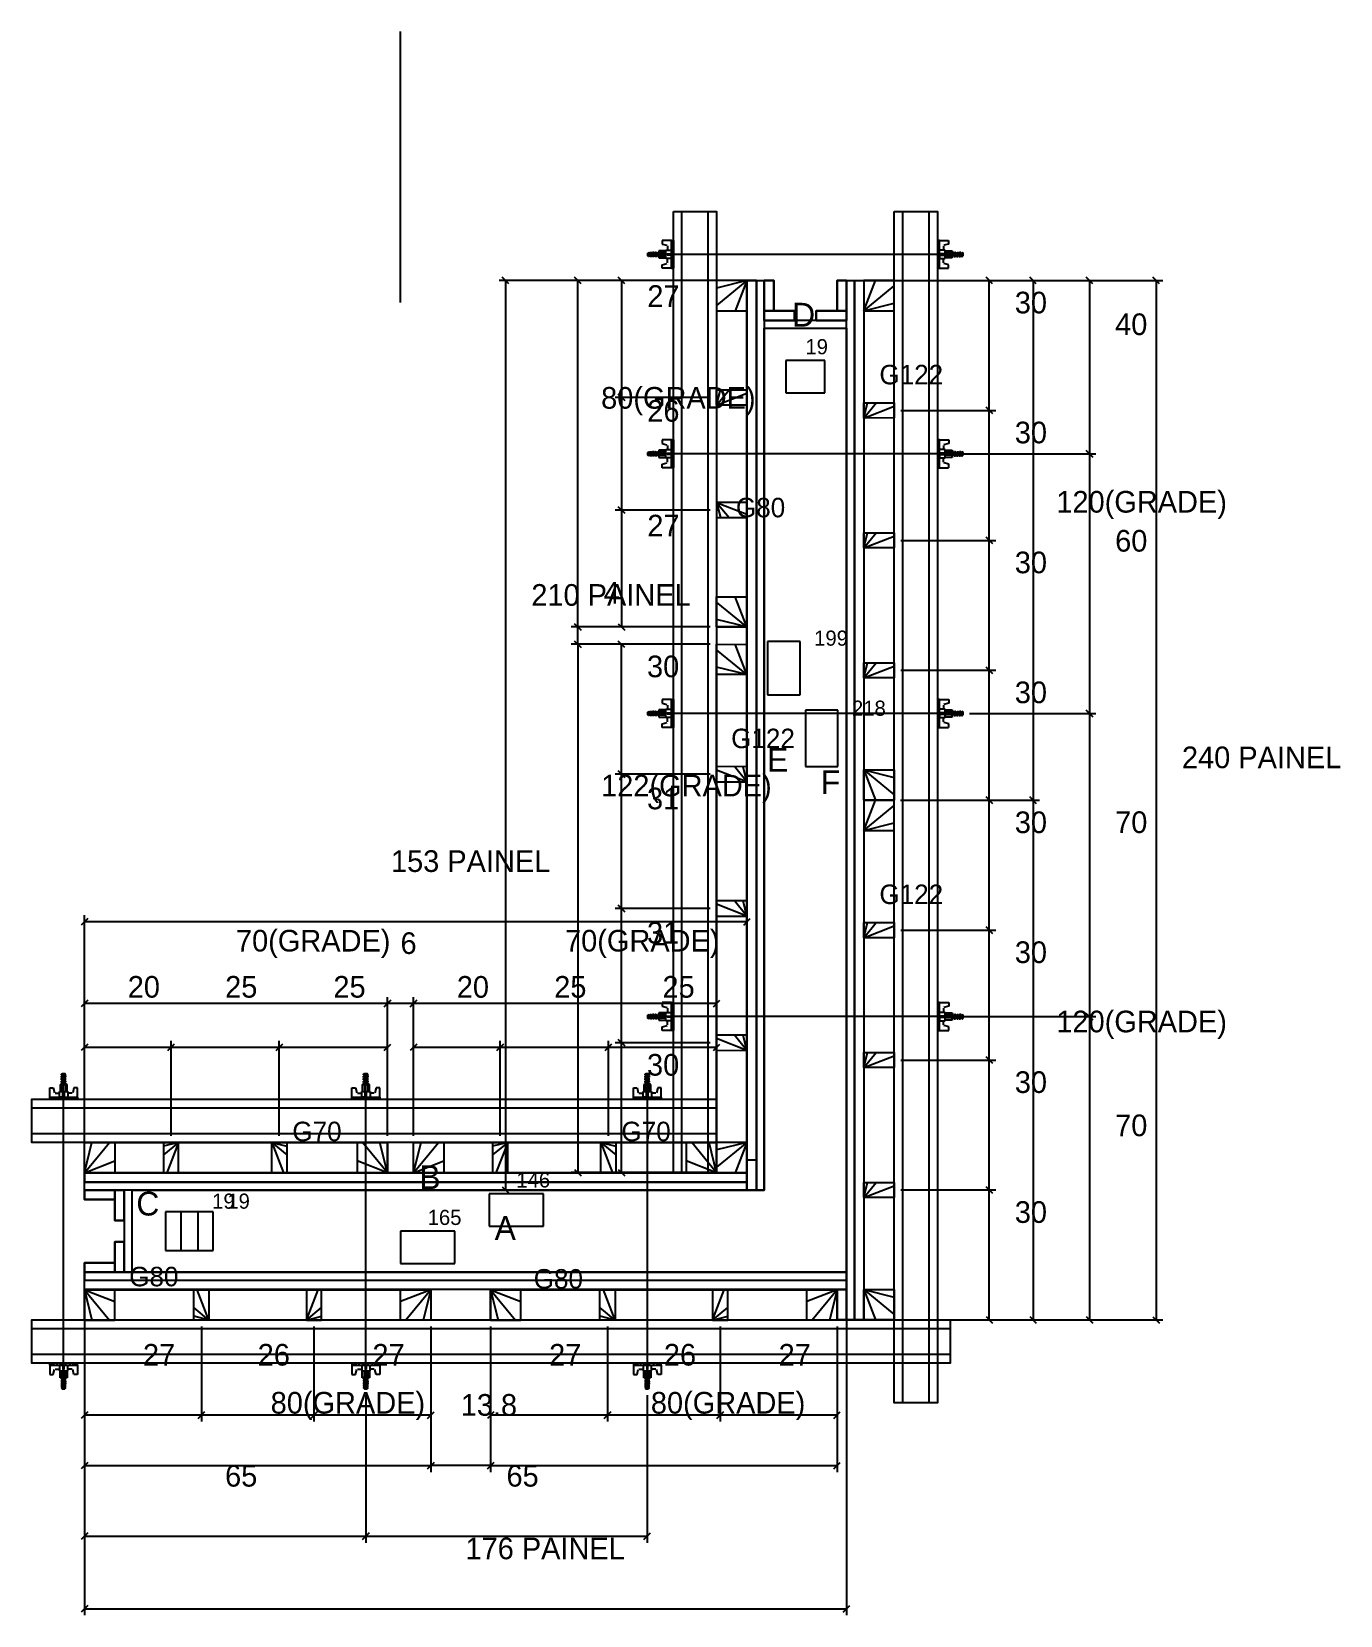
# Model space of a CAD drawing. Header units: metres. Extents: x 3398 to 8963, y 6303 to 8182.
# Drawn here: x 8358 to 8963, y 7451 to 8182 of the extents above; entities that cross this region are included whole.
import ezdxf

# ---------------------------------------------------------------- set-up
doc = ezdxf.new("R2010")
doc.units = ezdxf.units.M

msp = doc.modelspace()

# ---------------------------------------------------------------- texts
at = {"layer": 'COTA', "color": 241}
for s, p in [('27', (8642.69, 8055.13)), ('30', (8812.42, 8052.13)), ('40', (8858.77, 8042.11)), ('80(GRADE)', (8621.35, 8008.13)), ('26', (8642.66, 8002.13)), ('30', (8812.42, 7992.13)), ('120(GRADE)', (8831.61, 7960.13)), ('27', (8642.69, 7949.13)), ('60', (8858.77, 7942.12)), ('30', (8812.42, 7932.13)), ('4', (8622.49, 7918.13)), ('210 PAINEL', (8589.11, 7917.11)), ('30', (8642.54, 7884.12)), ('30', (8812.42, 7872.13)), ('240 PAINEL', (8889.62, 7842.11)), ('122(GRADE)', (8621.35, 7829.07)), ('31', (8642.54, 7823.13)), ('30', (8812.42, 7812.13)), ('70', (8858.77, 7812.17)), ('153 PAINEL', (8524.28, 7794.2)), ('70(GRADE)', (8452.7, 7757.45)), ('70(GRADE)', (8604.69, 7757.44)), ('31', (8642.54, 7761.13)), ('6', (8528.69, 7756.32)), ('30', (8812.42, 7752.13)), ('20', (8402.7, 7736.14)), ('25', (8447.7, 7736.15)), ('25', (8497.7, 7736.15)), ('20', (8554.69, 7736.12)), ('25', (8599.69, 7736.13)), ('25', (8649.69, 7736.13)), ('120(GRADE)', (8831.61, 7720.13)), ('30', (8642.54, 7700.13)), ('30', (8812.42, 7692.13)), ('70', (8858.77, 7672.16)), ('30', (8812.42, 7632.13)), ('27', (8409.72, 7566.21)), ('26', (8462.72, 7566.24)), ('27', (8515.72, 7566.21)), ('27', (8597.32, 7566.21)), ('26', (8650.32, 7566.24)), ('27', (8703.32, 7566.21)), ('80(GRADE)', (8468.72, 7544.06)), ('80(GRADE)', (8644.32, 7544.06)), ('13.8', (8556.5, 7543.08)), ('65', (8447.67, 7510.35)), ('65', (8577.64, 7510.35)), ('176 PAINEL', (8558.7, 7476.81))]:
    msp.add_text(s, height=10, dxfattribs=at).set_placement(p)
at = {"layer": 'COTA', "color": 1}
for s, p in [('19', (8715.7, 8033.25)), ('199', (8719.74, 7898.67)), ('218', (8737.2, 7866.31)), ('146', (8582.16, 7648.47)), ('19', (8441.69, 7638.67)), ('19', (8448.69, 7638.67)), ('165', (8541.23, 7631.17))]:
    msp.add_text(s, height=7, dxfattribs=at).set_placement(p)
at = {"layer": 'TEXTO_GERAL', "color": 7}
for s, p in [('D', (8709.57, 8046.02)), ('E', (8698.02, 7840.48)), ('F', (8722.85, 7830.17)), ('B', (8537.39, 7647.75)), ('C', (8406.67, 7635.53)), ('A', (8572.17, 7624.24))]:
    msp.add_text(s, height=11, dxfattribs=at).set_placement(p)
at = {"layer": 'TEXTO_GERAL'}
for s, p in [('G122', (8749.88, 8019.37)), ('G80', (8683.62, 7957.96)), ('G122', (8681.4, 7851.36)), ('G122', (8749.88, 7779.37)), ('G70', (8478.73, 7669.86)), ('G70', (8630.72, 7669.85)), ('G80', (8403.39, 7602.85)), ('G80', (8590.21, 7601.79))]:
    msp.add_text(s, height=9, dxfattribs=at).set_placement(p)

# ---------------------------------------------------------------- linework, layer by layer
at = {"layer": 'CHAPA', "color": 1}
for p, q in [((8734.7, 7609.31), (8734.7, 7601.31)), ((8734.7, 7601.31), (8730.92, 7601.31))]:
    msp.add_line(p, q, dxfattribs=at)
for points in [[(8696.7, 8067.31), (8696.7, 7647.31), (8693.1, 7647.31), (8693.1, 8067.31), (8696.7, 8067.31)], [(8738.3, 7587.31), (8734.7, 7587.31), (8734.7, 8067.31), (8738.3, 8067.31), (8738.3, 7587.31)], [(8734.7, 8045.31), (8734.7, 8048.91), (8696.7, 8048.91), (8696.7, 8045.31), (8734.7, 8045.31)], [(8688.7, 7647.31), (8382.7, 7647.31), (8382.7, 7650.91), (8688.7, 7650.91), (8688.7, 7647.31)], [(8401.1, 7609.31), (8404.7, 7609.31), (8404.7, 7647.31), (8401.1, 7647.31), (8401.1, 7609.31)], [(8734.7, 7609.31), (8382.7, 7609.31), (8382.7, 7605.71), (8734.7, 7605.71), (8734.7, 7609.31)]]:
    msp.add_lwpolyline(points, dxfattribs=at)
at = {"layer": 'CONCRETO', "color": 2}
msp.add_lwpolyline([(8404.7, 7609.31), (8404.7, 7647.31), (8696.7, 7647.31), (8696.7, 8045.31), (8734.7, 8045.31), (8734.7, 7609.31), (8404.7, 7609.31)], dxfattribs=at)
at = {"layer": 'COTA', "color": 241}
for p, q in [((8685.7, 8067.31), (8574.21, 8067.31)), ((8577.21, 8067.31), (8577.21, 7647.31)), ((8671.7, 8067.33), (8607.57, 8067.33)), ((8610.57, 7907.33), (8610.57, 8067.33)), ((8671.7, 8067.33), (8627.76, 8067.33)), ((8630.76, 8067.33), (8630.76, 8013.33)), ((8737.7, 8067.31), (8880.72, 8067.31)), ((8759.68, 8067.33), (8823.83, 8067.33)), ((8759.7, 8067.33), (8803.64, 8067.33)), ((8759.7, 8067.31), (8849.88, 8067.31)), ((8800.64, 8007.33), (8800.64, 8067.33)), ((8820.83, 8067.33), (8820.83, 7827.33)), ((8846.88, 8067.31), (8846.88, 7987.3)), ((8877.72, 8067.31), (8877.72, 7587.31)), ((8671.7, 8013.33), (8627.76, 8013.33)), ((8671.7, 8013.33), (8627.76, 8013.33)), ((8630.76, 8013.33), (8630.76, 7961.33)), ((8759.7, 8007.33), (8803.64, 8007.33)), ((8759.7, 8007.33), (8803.64, 8007.33)), ((8800.64, 7947.33), (8800.64, 8007.33)), ((8779.7, 7987.3), (8849.88, 7987.3)), ((8779.7, 7987.3), (8849.88, 7987.3)), ((8846.88, 7987.3), (8846.88, 7867.33)), ((8671.7, 7961.33), (8627.76, 7961.33)), ((8671.7, 7961.33), (8627.76, 7961.33)), ((8630.76, 7961.33), (8630.76, 7907.33)), ((8759.7, 7947.33), (8803.64, 7947.33)), ((8759.7, 7947.33), (8803.64, 7947.33)), ((8800.64, 7887.33), (8800.64, 7947.33)), ((8671.7, 7907.33), (8607.57, 7907.33)), ((8671.69, 7907.33), (8607.57, 7907.33)), ((8610.57, 7899.32), (8610.57, 7907.33)), ((8671.7, 7907.33), (8627.76, 7907.33)), ((8671.71, 7899.32), (8607.57, 7899.32)), ((8671.7, 7899.32), (8607.57, 7899.32)), ((8610.57, 7899.32), (8610.57, 7655.33)), ((8671.7, 7899.32), (8627.76, 7899.32)), ((8630.76, 7839.33), (8630.76, 7899.32)), ((8759.7, 7887.33), (8803.64, 7887.33)), ((8759.7, 7887.33), (8803.64, 7887.33)), ((8800.64, 7827.33), (8800.64, 7887.33)), ((8791.51, 7867.33), (8849.88, 7867.33)), ((8791.51, 7867.33), (8849.88, 7867.33)), ((8846.88, 7867.33), (8846.88, 7727.4)), ((8671.7, 7839.33), (8627.76, 7839.33)), ((8671.7, 7839.33), (8627.76, 7839.33)), ((8630.76, 7777.33), (8630.76, 7839.33)), ((8759.68, 7827.33), (8823.83, 7827.33)), ((8759.7, 7827.33), (8803.64, 7827.33)), ((8759.71, 7827.33), (8803.64, 7827.33)), ((8759.71, 7827.33), (8823.83, 7827.33)), ((8800.64, 7767.33), (8800.64, 7827.33)), ((8820.83, 7827.33), (8820.83, 7587.33)), ((8382.7, 7650.31), (8382.7, 7774.18)), ((8671.7, 7777.33), (8627.76, 7777.33)), ((8671.7, 7777.33), (8627.76, 7777.33)), ((8630.76, 7715.33), (8630.76, 7777.33)), ((8688.7, 7650.31), (8688.7, 7774.18)), ((8688.7, 7771.18), (8382.7, 7771.18)), ((8759.7, 7767.33), (8803.64, 7767.33)), ((8759.7, 7767.33), (8803.64, 7767.33)), ((8800.64, 7707.33), (8800.64, 7767.33)), ((8382.7, 7672.28), (8382.7, 7736.43)), ((8522.7, 7733.43), (8382.7, 7733.43)), ((8522.7, 7672.31), (8522.7, 7736.43)), ((8522.7, 7672.31), (8522.7, 7736.42)), ((8534.69, 7733.42), (8522.7, 7733.42)), ((8534.69, 7672.29), (8534.69, 7736.42)), ((8534.69, 7672.27), (8534.69, 7736.42)), ((8674.69, 7733.42), (8534.69, 7733.42)), ((8674.69, 7672.29), (8674.69, 7736.42)), ((8779.73, 7727.4), (8849.88, 7727.4)), ((8779.73, 7727.4), (8849.88, 7727.4)), ((8846.88, 7727.4), (8846.88, 7587.33)), ((8382.7, 7672.31), (8382.7, 7716.24)), ((8422.7, 7672.31), (8422.7, 7716.24)), ((8422.7, 7672.31), (8422.7, 7716.24)), ((8472.7, 7672.31), (8472.7, 7716.24)), ((8472.7, 7672.31), (8472.7, 7716.24)), ((8522.7, 7672.31), (8522.7, 7716.24)), ((8534.69, 7672.29), (8534.69, 7716.22)), ((8574.69, 7672.29), (8574.69, 7716.22)), ((8574.69, 7672.29), (8574.69, 7716.22)), ((8624.69, 7672.29), (8624.69, 7716.22)), ((8624.69, 7672.29), (8624.69, 7716.22)), ((8674.69, 7672.29), (8674.69, 7716.22)), ((8382.7, 7713.24), (8422.7, 7713.24)), ((8422.7, 7713.24), (8472.7, 7713.24)), ((8472.7, 7713.24), (8522.7, 7713.24)), ((8534.69, 7713.22), (8574.69, 7713.22)), ((8574.69, 7713.22), (8624.69, 7713.22)), ((8624.69, 7713.22), (8674.69, 7713.22)), ((8671.7, 7715.33), (8627.76, 7715.33)), ((8671.7, 7715.33), (8627.76, 7715.33)), ((8630.76, 7655.33), (8630.76, 7715.33)), ((8759.7, 7707.33), (8803.64, 7707.33)), ((8759.7, 7707.33), (8803.64, 7707.33)), ((8800.64, 7647.33), (8800.64, 7707.33)), ((8671.69, 7655.33), (8607.57, 7655.33)), ((8671.69, 7655.33), (8627.76, 7655.33)), ((8685.7, 7647.31), (8574.21, 7647.31)), ((8759.7, 7647.33), (8803.64, 7647.33)), ((8759.7, 7647.33), (8803.64, 7647.33)), ((8800.64, 7587.33), (8800.64, 7647.33)), ((8382.7, 7598.27), (8382.7, 7484.44)), ((8382.7, 7598.27), (8382.7, 7450.91)), ((8734.7, 7598.31), (8734.7, 7450.91)), ((8382.72, 7584.27), (8382.72, 7540.34)), ((8382.72, 7584.27), (8382.72, 7517.04)), ((8436.72, 7584.27), (8436.72, 7540.34)), ((8436.72, 7584.27), (8436.72, 7540.34)), ((8488.72, 7584.27), (8488.72, 7540.34)), ((8488.72, 7584.27), (8488.72, 7540.34)), ((8542.7, 7584.31), (8542.7, 7517.04)), ((8542.72, 7584.27), (8542.72, 7517.04)), ((8542.72, 7584.27), (8542.72, 7540.34)), ((8570.3, 7584.27), (8570.3, 7517.04)), ((8570.32, 7584.27), (8570.32, 7540.34)), ((8570.32, 7584.27), (8570.32, 7517.04)), ((8624.32, 7584.27), (8624.32, 7540.34)), ((8624.32, 7584.27), (8624.32, 7540.34)), ((8676.32, 7584.27), (8676.32, 7540.34)), ((8676.32, 7584.27), (8676.32, 7540.34)), ((8730.32, 7584.27), (8730.32, 7517.04)), ((8730.32, 7584.27), (8730.32, 7540.34)), ((8737.7, 7587.31), (8880.72, 7587.31)), ((8759.69, 7587.33), (8849.88, 7587.33)), ((8759.71, 7587.33), (8823.83, 7587.33)), ((8759.71, 7587.33), (8803.64, 7587.33)), ((8512.64, 7552.51), (8512.64, 7484.44)), ((8512.64, 7552.51), (8512.64, 7484.44)), ((8642.64, 7552.51), (8642.64, 7484.44)), ((8436.72, 7543.34), (8382.72, 7543.34)), ((8488.72, 7543.34), (8436.72, 7543.34)), ((8542.72, 7543.34), (8488.72, 7543.34)), ((8624.32, 7543.34), (8570.32, 7543.34)), ((8676.32, 7543.34), (8624.32, 7543.34)), ((8730.32, 7543.34), (8676.32, 7543.34)), ((8382.72, 7520.04), (8542.72, 7520.04)), ((8570.3, 7520.04), (8542.7, 7520.04)), ((8570.32, 7520.04), (8730.32, 7520.04)), ((8382.7, 7487.44), (8512.64, 7487.44)), ((8512.64, 7487.44), (8642.64, 7487.44)), ((8382.7, 7453.91), (8734.7, 7453.91))]:
    msp.add_line(p, q, dxfattribs=at)
at = {"layer": 'COTA'}
for p, q in [((8578.71, 8065.81), (8575.71, 8068.81)), ((8612.07, 8065.83), (8609.07, 8068.83)), ((8632.26, 8065.83), (8629.26, 8068.83)), ((8802.14, 8065.83), (8799.14, 8068.83)), ((8822.33, 8065.83), (8819.33, 8068.83)), ((8848.38, 8065.81), (8845.38, 8068.81)), ((8879.22, 8065.81), (8876.22, 8068.81)), ((8629.26, 8014.83), (8632.26, 8011.83)), ((8632.26, 8011.83), (8629.26, 8014.83)), ((8802.14, 8005.83), (8799.14, 8008.83)), ((8799.14, 8008.83), (8802.14, 8005.83)), ((8848.38, 7985.8), (8845.38, 7988.8)), ((8845.38, 7988.8), (8848.38, 7985.8)), ((8632.26, 7959.83), (8629.26, 7962.83)), ((8629.26, 7962.83), (8632.26, 7959.83)), ((8799.14, 7948.83), (8802.14, 7945.83)), ((8802.14, 7945.83), (8799.14, 7948.83)), ((8612.07, 7905.83), (8609.07, 7908.83)), ((8609.07, 7908.83), (8612.07, 7905.83)), ((8629.26, 7908.83), (8632.26, 7905.83)), ((8612.07, 7897.82), (8609.07, 7900.82)), ((8609.07, 7900.82), (8612.07, 7897.82)), ((8632.26, 7897.82), (8629.26, 7900.82)), ((8802.14, 7885.83), (8799.14, 7888.83)), ((8799.14, 7888.83), (8802.14, 7885.83)), ((8848.38, 7865.83), (8845.38, 7868.83)), ((8845.38, 7868.83), (8848.38, 7865.83)), ((8632.26, 7837.83), (8629.26, 7840.83)), ((8629.26, 7840.83), (8632.26, 7837.83)), ((8802.14, 7825.83), (8799.14, 7828.83)), ((8799.14, 7828.83), (8802.14, 7825.83)), ((8819.33, 7828.83), (8822.33, 7825.83)), ((8822.33, 7825.83), (8819.33, 7828.83)), ((8632.26, 7775.83), (8629.26, 7778.83)), ((8629.26, 7778.83), (8632.26, 7775.83)), ((8384.2, 7772.68), (8381.2, 7769.68)), ((8687.2, 7769.68), (8690.2, 7772.68)), ((8802.14, 7765.83), (8799.14, 7768.83)), ((8799.14, 7768.83), (8802.14, 7765.83)), ((8384.2, 7734.93), (8381.2, 7731.93)), ((8521.2, 7731.93), (8524.2, 7734.93)), ((8524.2, 7734.92), (8521.2, 7731.92)), ((8536.19, 7734.92), (8533.19, 7731.92)), ((8533.19, 7731.92), (8536.19, 7734.92)), ((8673.19, 7731.92), (8676.19, 7734.92)), ((8848.38, 7725.9), (8845.38, 7728.9)), ((8845.38, 7728.9), (8848.38, 7725.9)), ((8632.26, 7713.83), (8629.26, 7716.83)), ((8629.26, 7716.83), (8632.26, 7713.83)), ((8384.2, 7714.74), (8381.2, 7711.74)), ((8421.2, 7711.74), (8424.2, 7714.74)), ((8424.2, 7714.74), (8421.2, 7711.74)), ((8474.2, 7714.74), (8471.2, 7711.74)), ((8471.2, 7711.74), (8474.2, 7714.74)), ((8521.2, 7711.74), (8524.2, 7714.74)), ((8536.19, 7714.72), (8533.19, 7711.72)), ((8576.19, 7714.72), (8573.19, 7711.72)), ((8573.19, 7711.72), (8576.19, 7714.72)), ((8623.19, 7711.72), (8626.19, 7714.72)), ((8626.19, 7714.72), (8623.19, 7711.72)), ((8673.19, 7711.72), (8676.19, 7714.72)), ((8799.14, 7708.83), (8802.14, 7705.83)), ((8802.14, 7705.83), (8799.14, 7708.83)), ((8609.07, 7656.83), (8612.07, 7653.83)), ((8629.26, 7656.83), (8632.26, 7653.83)), ((8575.71, 7648.81), (8578.71, 7645.81)), ((8799.14, 7648.83), (8802.14, 7645.83)), ((8802.14, 7645.83), (8799.14, 7648.83)), ((8799.14, 7588.83), (8802.14, 7585.83)), ((8819.33, 7588.83), (8822.33, 7585.83)), ((8845.38, 7588.83), (8848.38, 7585.83)), ((8876.22, 7588.81), (8879.22, 7585.81)), ((8384.22, 7544.84), (8381.22, 7541.84)), ((8435.22, 7541.84), (8438.22, 7544.84)), ((8438.22, 7544.84), (8435.22, 7541.84)), ((8487.22, 7541.84), (8490.22, 7544.84)), ((8490.22, 7544.84), (8487.22, 7541.84)), ((8541.22, 7541.84), (8544.22, 7544.84)), ((8571.82, 7544.84), (8568.82, 7541.84)), ((8625.82, 7544.84), (8622.82, 7541.84)), ((8622.82, 7541.84), (8625.82, 7544.84)), ((8674.82, 7541.84), (8677.82, 7544.84)), ((8677.82, 7544.84), (8674.82, 7541.84)), ((8728.82, 7541.84), (8731.82, 7544.84)), ((8384.22, 7521.54), (8381.22, 7518.54)), ((8544.2, 7521.54), (8541.2, 7518.54)), ((8541.22, 7518.54), (8544.22, 7521.54)), ((8568.8, 7518.54), (8571.8, 7521.54)), ((8571.82, 7521.54), (8568.82, 7518.54)), ((8728.82, 7518.54), (8731.82, 7521.54)), ((8384.2, 7488.94), (8381.2, 7485.94)), ((8511.14, 7485.94), (8514.14, 7488.94)), ((8514.14, 7488.94), (8511.14, 7485.94)), ((8641.14, 7485.94), (8644.14, 7488.94)), ((8384.2, 7455.41), (8381.2, 7452.41)), ((8733.2, 7452.41), (8736.2, 7455.41))]:
    msp.add_line(p, q, dxfattribs=at)
at = {"layer": 'COTA', "color": 180}
for p, q in [((8724.7, 8030.39), (8706.7, 8030.39)), ((8706.7, 8030.39), (8706.7, 8015.39)), ((8724.7, 8015.39), (8724.7, 8030.39)), ((8706.7, 8015.39), (8724.7, 8015.39)), ((8713.24, 7900.64), (8698.24, 7900.64)), ((8698.24, 7900.64), (8698.24, 7875.98)), ((8713.24, 7875.98), (8713.24, 7900.64)), ((8698.24, 7875.98), (8713.24, 7875.98)), ((8715.7, 7868.95), (8715.7, 7842.95)), ((8730.7, 7868.95), (8715.7, 7868.95)), ((8730.7, 7842.95), (8730.7, 7868.95)), ((8715.7, 7842.95), (8730.7, 7842.95)), ((8569.66, 7645.61), (8569.66, 7630.61)), ((8594.66, 7645.61), (8569.66, 7645.61)), ((8594.66, 7630.61), (8594.66, 7645.61)), ((8420.19, 7637.31), (8420.19, 7619.31)), ((8435.19, 7637.31), (8420.19, 7637.31)), ((8442.19, 7637.31), (8427.19, 7637.31)), ((8427.19, 7637.31), (8427.19, 7619.31)), ((8435.19, 7619.31), (8435.19, 7637.31)), ((8442.19, 7619.31), (8442.19, 7637.31)), ((8553.73, 7628.31), (8528.73, 7628.31)), ((8528.73, 7628.31), (8528.73, 7613.31)), ((8553.73, 7613.31), (8553.73, 7628.31)), ((8569.66, 7630.61), (8594.66, 7630.61)), ((8420.19, 7619.31), (8435.19, 7619.31)), ((8427.19, 7619.31), (8442.19, 7619.31)), ((8528.73, 7613.31), (8553.73, 7613.31))]:
    msp.add_line(p, q, dxfattribs=at)
at = {"layer": 'Hachura'}
for p, q in [((8653.8, 8085.84), (8649.54, 8085.84)), ((8649.54, 8085.84), (8649.54, 8084.17)), ((8649.54, 8084.17), (8651.75, 8083.59)), ((8651.22, 8077.46), (8651.22, 8081.33)), ((8651.22, 8081.33), (8651.22, 8081.07)), ((8651.22, 8081.33), (8651.22, 8081.07)), ((8651.22, 8081.33), (8653.8, 8081.33)), ((8651.99, 8083.27), (8651.99, 8081.33)), ((8653.78, 8085.71), (8654.7, 8085.71)), ((8653.78, 8085.5), (8654.7, 8085.5)), ((8653.78, 8085.16), (8654.7, 8085.16)), ((8653.78, 8084.7), (8654.7, 8084.7)), ((8653.78, 8083.85), (8654.7, 8083.85)), ((8653.78, 8082.42), (8654.7, 8082.42)), ((8653.8, 8072.95), (8653.8, 8085.84)), ((8653.8, 8085.84), (8654.7, 8085.84)), ((8654.7, 8085.84), (8654.7, 8072.95)), ((8654.7, 8084.89), (8654.7, 8077.08)), ((8777.62, 8085.71), (8776.69, 8085.71)), ((8777.62, 8085.5), (8776.69, 8085.5)), ((8777.62, 8085.16), (8776.69, 8085.16)), ((8777.62, 8084.7), (8776.69, 8084.7)), ((8777.62, 8083.85), (8776.69, 8083.85)), ((8777.6, 8085.84), (8776.7, 8085.84)), ((8776.7, 8085.84), (8776.7, 8072.95)), ((8776.7, 8084.89), (8776.7, 8077.08)), ((8777.62, 8082.42), (8776.7, 8082.42)), ((8777.6, 8085.84), (8781.86, 8085.84)), ((8777.6, 8072.95), (8777.6, 8085.84)), ((8780.18, 8081.33), (8777.6, 8081.33)), ((8779.41, 8083.27), (8779.41, 8081.33)), ((8781.86, 8084.17), (8779.65, 8083.59)), ((8780.18, 8077.46), (8780.18, 8081.33)), ((8780.18, 8081.33), (8780.18, 8081.07)), ((8780.18, 8081.33), (8780.18, 8081.07)), ((8781.86, 8085.84), (8781.86, 8084.17)), ((8643.22, 8080.3), (8642.9, 8079.97)), ((8642.9, 8078.68), (8642.9, 8079.97)), ((8643.22, 8078.36), (8642.9, 8078.68)), ((8643.22, 8079.78), (8643.56, 8080.46)), ((8643.78, 8080.4), (8643.22, 8079.27)), ((8643.22, 8080.04), (8643.35, 8080.3)), ((8643.22, 8080.3), (8643.22, 8078.36)), ((8643.86, 8080.3), (8643.22, 8079.01)), ((8643.54, 8078.36), (8643.22, 8078.36)), ((8643.54, 8078.36), (8644.51, 8080.3)), ((8643.54, 8078.36), (8644.51, 8080.3)), ((8643.63, 8078.29), (8644.72, 8080.46)), ((8643.86, 8080.3), (8644.51, 8080.3)), ((8644.95, 8080.4), (8643.87, 8078.26)), ((8645.02, 8080.3), (8644.06, 8078.36)), ((8644.7, 8078.36), (8644.06, 8078.36)), ((8644.7, 8078.36), (8645.67, 8080.3)), ((8644.79, 8078.29), (8645.88, 8080.46)), ((8645.67, 8080.3), (8645.02, 8080.3)), ((8646.11, 8080.4), (8645.04, 8078.26)), ((8646.19, 8080.3), (8645.22, 8078.36)), ((8645.43, 8078.36), (8645.22, 8078.36)), ((8645.86, 8078.36), (8645.22, 8078.36)), ((8645.86, 8078.36), (8646.83, 8080.3)), ((8645.96, 8078.29), (8647.04, 8080.46)), ((8646.4, 8080.3), (8646.19, 8080.3)), ((8647.27, 8080.4), (8646.2, 8078.26)), ((8647.35, 8080.3), (8646.38, 8078.36)), ((8647.02, 8078.36), (8646.38, 8078.36)), ((8646.4, 8080.3), (8646.83, 8080.3)), ((8647.02, 8078.36), (8647.99, 8080.3)), ((8647.35, 8080.3), (8647.99, 8080.3)), ((8647.99, 8079.52), (8647.36, 8078.26)), ((8647.99, 8079.27), (8647.54, 8078.36)), ((8647.99, 8078.36), (8647.54, 8078.36)), ((8651.22, 8081.07), (8647.99, 8081.07)), ((8647.99, 8081.07), (8647.99, 8077.72)), ((8647.99, 8080.3), (8651.22, 8080.3)), ((8647.99, 8078.75), (8651.22, 8078.75)), ((8647.99, 8077.72), (8651.22, 8077.72)), ((8648.06, 8081.07), (8648.06, 8077.72)), ((8649.54, 8074.62), (8651.75, 8075.2)), ((8649.54, 8072.95), (8649.54, 8074.62)), ((8653.8, 8077.46), (8651.22, 8077.46)), ((8651.8, 8079.6), (8653.8, 8079.6)), ((8653.8, 8079.08), (8651.8, 8079.08)), ((8651.99, 8075.52), (8651.99, 8077.46)), ((8653.78, 8076.36), (8654.7, 8076.36)), ((8653.78, 8074.94), (8654.7, 8074.94)), ((8653.78, 8074.1), (8654.7, 8074.1)), ((8653.8, 8079.4), (8653.8, 8077.46)), ((8653.8, 8079.39), (8654.7, 8079.39)), ((8653.8, 8078.11), (8653.8, 8078.75)), ((8653.8, 8072.95), (8653.8, 8078.11)), ((8654.11, 8078.44), (8653.9, 8078.44)), ((8653.92, 8080.37), (8654.35, 8080.37)), ((8654.55, 8078.44), (8654.11, 8078.44)), ((8777.62, 8076.35), (8776.69, 8076.35)), ((8777.62, 8074.94), (8776.69, 8074.94)), ((8777.62, 8074.1), (8776.69, 8074.1)), ((8777.6, 8079.39), (8776.7, 8079.39)), ((8776.85, 8078.44), (8777.28, 8078.44)), ((8777.47, 8080.37), (8777.04, 8080.37)), ((8777.28, 8078.44), (8777.49, 8078.44)), ((8779.6, 8079.6), (8777.6, 8079.6)), ((8777.6, 8079.39), (8777.6, 8077.46)), ((8777.6, 8079.08), (8779.6, 8079.08)), ((8777.6, 8078.1), (8777.6, 8078.75)), ((8777.6, 8072.95), (8777.6, 8078.1)), ((8777.6, 8077.46), (8780.18, 8077.46)), ((8779.41, 8075.52), (8779.41, 8077.46)), ((8781.86, 8074.62), (8779.65, 8075.2)), ((8780.18, 8081.07), (8783.41, 8081.07)), ((8783.41, 8080.3), (8780.18, 8080.3)), ((8783.41, 8078.75), (8780.18, 8078.75)), ((8783.41, 8077.72), (8780.18, 8077.72)), ((8781.86, 8072.95), (8781.86, 8074.62)), ((8783.34, 8081.07), (8783.34, 8077.72)), ((8783.41, 8081.07), (8783.41, 8077.72)), ((8784.05, 8080.3), (8783.41, 8080.3)), ((8784.37, 8078.36), (8783.41, 8080.3)), ((8783.41, 8079.52), (8784.04, 8078.26)), ((8783.41, 8079.27), (8783.86, 8078.36)), ((8783.41, 8078.36), (8783.86, 8078.36)), ((8784.05, 8080.3), (8785.02, 8078.36)), ((8784.13, 8080.4), (8785.2, 8078.26)), ((8785.44, 8078.29), (8784.36, 8080.46)), ((8784.37, 8078.36), (8785.02, 8078.36)), ((8785.53, 8078.36), (8784.57, 8080.3)), ((8785, 8080.3), (8784.57, 8080.3)), ((8785, 8080.3), (8785.21, 8080.3)), ((8785.21, 8080.3), (8786.18, 8078.36)), ((8785.29, 8080.4), (8786.36, 8078.26)), ((8786.6, 8078.29), (8785.52, 8080.46)), ((8785.53, 8078.36), (8786.18, 8078.36)), ((8785.73, 8080.3), (8786.37, 8080.3)), ((8786.69, 8078.36), (8785.73, 8080.3)), ((8785.97, 8078.36), (8786.18, 8078.36)), ((8786.37, 8080.3), (8787.34, 8078.36)), ((8786.45, 8080.4), (8787.52, 8078.26)), ((8787.76, 8078.29), (8786.68, 8080.46)), ((8786.69, 8078.36), (8787.34, 8078.36)), ((8787.53, 8080.3), (8786.89, 8080.3)), ((8787.86, 8078.36), (8786.89, 8080.3)), ((8787.86, 8078.36), (8786.89, 8080.3)), ((8787.53, 8080.3), (8788.18, 8079.01)), ((8787.61, 8080.4), (8788.18, 8079.27)), ((8788.18, 8079.78), (8787.84, 8080.46)), ((8787.86, 8078.36), (8788.18, 8078.36)), ((8788.18, 8080.04), (8788.05, 8080.3)), ((8788.18, 8080.3), (8788.5, 8079.97)), ((8788.18, 8080.3), (8788.18, 8078.36)), ((8788.18, 8078.36), (8788.5, 8078.68)), ((8788.5, 8078.68), (8788.5, 8079.97)), ((8654.7, 8072.95), (8649.56, 8072.95)), ((8653.78, 8073.63), (8654.7, 8073.63)), ((8653.78, 8073.3), (8654.7, 8073.3)), ((8653.78, 8073.09), (8654.7, 8073.09)), ((8777.62, 8073.63), (8776.69, 8073.63)), ((8777.62, 8073.3), (8776.69, 8073.3)), ((8777.62, 8073.09), (8776.69, 8073.09)), ((8776.7, 8072.95), (8781.83, 8072.95)), ((8653.8, 7993.76), (8649.55, 7993.76)), ((8649.55, 7993.76), (8649.55, 7992.08)), ((8653.79, 7993.62), (8654.71, 7993.62)), ((8653.79, 7993.41), (8654.71, 7993.41)), ((8653.8, 7993.76), (8654.71, 7993.76)), ((8653.8, 7980.86), (8653.8, 7993.76)), ((8654.71, 7993.76), (8654.71, 7980.86)), ((8777.63, 7993.62), (8776.7, 7993.62)), ((8777.63, 7993.41), (8776.7, 7993.41)), ((8776.71, 7993.76), (8776.71, 7980.86)), ((8777.61, 7993.76), (8776.71, 7993.76)), ((8777.61, 7980.86), (8777.61, 7993.76)), ((8777.61, 7993.76), (8781.87, 7993.76)), ((8781.87, 7993.76), (8781.87, 7992.08)), ((8643.23, 7988.21), (8642.91, 7987.89)), ((8642.91, 7986.6), (8642.91, 7987.89)), ((8643.23, 7986.28), (8642.91, 7986.6)), ((8643.23, 7987.7), (8643.56, 7988.37)), ((8643.79, 7988.31), (8643.23, 7987.18)), ((8643.23, 7988.21), (8643.23, 7986.28)), ((8643.87, 7988.21), (8643.23, 7986.92)), ((8643.23, 7987.95), (8643.36, 7988.21)), ((8643.55, 7986.28), (8643.23, 7986.28)), ((8643.55, 7986.28), (8644.52, 7988.21)), ((8643.55, 7986.28), (8644.52, 7988.21)), ((8643.64, 7986.21), (8644.72, 7988.37)), ((8643.87, 7988.21), (8644.52, 7988.21)), ((8644.95, 7988.31), (8643.88, 7986.17)), ((8645.03, 7988.21), (8644.07, 7986.28)), ((8644.71, 7986.28), (8644.07, 7986.28)), ((8644.71, 7986.28), (8645.68, 7988.21)), ((8644.8, 7986.21), (8645.89, 7988.37)), ((8645.68, 7988.21), (8645.03, 7988.21)), ((8646.11, 7988.31), (8645.04, 7986.17)), ((8646.19, 7988.21), (8645.23, 7986.28)), ((8645.44, 7986.28), (8645.23, 7986.28)), ((8645.87, 7986.28), (8645.23, 7986.28)), ((8645.87, 7986.28), (8646.84, 7988.21)), ((8645.96, 7986.21), (8647.05, 7988.37)), ((8646.41, 7988.21), (8646.19, 7988.21)), ((8647.28, 7988.31), (8646.21, 7986.17)), ((8647.35, 7988.21), (8646.39, 7986.28)), ((8647.03, 7986.28), (8646.39, 7986.28)), ((8646.41, 7988.21), (8646.84, 7988.21)), ((8647.03, 7986.28), (8648, 7988.21)), ((8647.35, 7988.21), (8648, 7988.21)), ((8648, 7987.44), (8647.37, 7986.17)), ((8648, 7987.18), (8647.55, 7986.28)), ((8648, 7986.28), (8647.55, 7986.28)), ((8648, 7988.99), (8648, 7985.63)), ((8651.22, 7988.99), (8648, 7988.99)), ((8648, 7988.21), (8651.22, 7988.21)), ((8648, 7986.66), (8651.22, 7986.66)), ((8648.07, 7988.99), (8648.07, 7985.63)), ((8649.55, 7992.08), (8651.76, 7991.5)), ((8651.22, 7989.24), (8653.8, 7989.24)), ((8651.22, 7989.24), (8651.22, 7988.99)), ((8651.22, 7989.24), (8651.22, 7988.99)), ((8651.22, 7985.37), (8651.22, 7989.24)), ((8651.8, 7987.51), (8653.8, 7987.51)), ((8653.8, 7987), (8651.8, 7987)), ((8652, 7991.19), (8652, 7989.24)), ((8653.79, 7993.07), (8654.71, 7993.07)), ((8653.79, 7992.61), (8654.71, 7992.61)), ((8653.79, 7991.77), (8654.71, 7991.77)), ((8653.79, 7990.34), (8654.71, 7990.34)), ((8653.8, 7987.31), (8653.8, 7985.37)), ((8653.8, 7987.3), (8654.71, 7987.3)), ((8653.8, 7986.02), (8653.8, 7986.66)), ((8653.8, 7980.86), (8653.8, 7986.02)), ((8654.12, 7986.35), (8653.91, 7986.35)), ((8653.93, 7988.28), (8654.36, 7988.28)), ((8654.56, 7986.35), (8654.12, 7986.35)), ((8654.71, 7992.81), (8654.71, 7984.99)), ((8777.63, 7993.07), (8776.7, 7993.07)), ((8777.63, 7992.61), (8776.7, 7992.61)), ((8777.63, 7991.77), (8776.7, 7991.77)), ((8776.71, 7992.81), (8776.71, 7984.99)), ((8777.63, 7990.34), (8776.71, 7990.34)), ((8777.61, 7987.3), (8776.71, 7987.3)), ((8776.86, 7986.35), (8777.29, 7986.35)), ((8777.48, 7988.28), (8777.05, 7988.28)), ((8777.29, 7986.35), (8777.5, 7986.35)), ((8780.19, 7989.24), (8777.61, 7989.24)), ((8779.61, 7987.51), (8777.61, 7987.51)), ((8777.61, 7987.31), (8777.61, 7985.37)), ((8777.61, 7987), (8779.61, 7987)), ((8777.61, 7986.02), (8777.61, 7986.66)), ((8777.61, 7980.86), (8777.61, 7986.02)), ((8779.42, 7991.19), (8779.42, 7989.24)), ((8781.87, 7992.08), (8779.66, 7991.5)), ((8780.19, 7985.37), (8780.19, 7989.24)), ((8780.19, 7989.24), (8780.19, 7988.99)), ((8780.19, 7989.24), (8780.19, 7988.99)), ((8780.19, 7988.99), (8783.41, 7988.99)), ((8783.41, 7988.21), (8780.19, 7988.21)), ((8783.41, 7986.66), (8780.19, 7986.66)), ((8783.35, 7988.99), (8783.35, 7985.63)), ((8783.41, 7988.99), (8783.41, 7985.63)), ((8784.38, 7986.28), (8783.41, 7988.21)), ((8784.06, 7988.21), (8783.41, 7988.21)), ((8783.41, 7987.44), (8784.05, 7986.17)), ((8783.41, 7987.18), (8783.87, 7986.28)), ((8783.41, 7986.28), (8783.87, 7986.28)), ((8784.06, 7988.21), (8785.03, 7986.28)), ((8784.14, 7988.31), (8785.21, 7986.17)), ((8785.45, 7986.2), (8784.37, 7988.37)), ((8784.38, 7986.28), (8785.03, 7986.28)), ((8785.54, 7986.28), (8784.57, 7988.21)), ((8785.01, 7988.21), (8784.57, 7988.21)), ((8785.01, 7988.21), (8785.22, 7988.21)), ((8785.22, 7988.21), (8786.19, 7986.28)), ((8785.3, 7988.31), (8786.37, 7986.17)), ((8786.61, 7986.2), (8785.53, 7988.37)), ((8785.54, 7986.28), (8786.19, 7986.28)), ((8785.74, 7988.21), (8786.38, 7988.21)), ((8786.7, 7986.28), (8785.74, 7988.21)), ((8785.98, 7986.28), (8786.19, 7986.28)), ((8786.38, 7988.21), (8787.35, 7986.28)), ((8786.46, 7988.31), (8787.53, 7986.17)), ((8787.77, 7986.2), (8786.69, 7988.37)), ((8786.7, 7986.28), (8787.35, 7986.28)), ((8787.86, 7986.28), (8786.9, 7988.21)), ((8787.54, 7988.21), (8786.9, 7988.21)), ((8787.86, 7986.28), (8786.9, 7988.21)), ((8787.54, 7988.21), (8788.19, 7986.92)), ((8787.62, 7988.31), (8788.19, 7987.18)), ((8788.19, 7987.7), (8787.85, 7988.37)), ((8787.86, 7986.28), (8788.19, 7986.28)), ((8788.19, 7987.95), (8788.06, 7988.21)), ((8788.18, 7988.21), (8788.51, 7987.89)), ((8788.18, 7988.21), (8788.18, 7986.28)), ((8788.18, 7986.28), (8788.51, 7986.6)), ((8788.51, 7986.6), (8788.51, 7987.89)), ((8648, 7985.63), (8651.22, 7985.63)), ((8649.55, 7982.54), (8651.76, 7983.12)), ((8649.55, 7980.86), (8649.55, 7982.54)), ((8654.71, 7980.86), (8649.57, 7980.86)), ((8653.8, 7985.37), (8651.22, 7985.37)), ((8652, 7983.43), (8652, 7985.37)), ((8653.79, 7984.27), (8654.71, 7984.27)), ((8653.79, 7982.85), (8654.71, 7982.85)), ((8653.79, 7982.01), (8654.71, 7982.01)), ((8653.79, 7981.55), (8654.71, 7981.55)), ((8653.79, 7981.21), (8654.71, 7981.21)), ((8653.79, 7981), (8654.71, 7981)), ((8777.63, 7984.27), (8776.7, 7984.27)), ((8777.63, 7982.85), (8776.7, 7982.85)), ((8777.63, 7982.01), (8776.7, 7982.01)), ((8777.63, 7981.55), (8776.7, 7981.55)), ((8777.63, 7981.21), (8776.7, 7981.21)), ((8777.63, 7981), (8776.7, 7981)), ((8776.71, 7980.86), (8781.84, 7980.86)), ((8777.61, 7985.37), (8780.19, 7985.37)), ((8779.42, 7983.43), (8779.42, 7985.37)), ((8781.87, 7982.54), (8779.66, 7983.12)), ((8783.41, 7985.63), (8780.19, 7985.63)), ((8781.87, 7980.86), (8781.87, 7982.54)), ((8651.22, 7869.08), (8648, 7869.08)), ((8648, 7869.08), (8648, 7865.73)), ((8648.07, 7869.08), (8648.07, 7865.73)), ((8649.55, 7873.85), (8649.55, 7872.17)), ((8653.8, 7873.85), (8649.55, 7873.85)), ((8649.55, 7872.17), (8651.76, 7871.59)), ((8651.22, 7869.34), (8653.8, 7869.34)), ((8651.22, 7869.34), (8651.22, 7869.08)), ((8651.22, 7869.34), (8651.22, 7869.08)), ((8651.22, 7865.47), (8651.22, 7869.34)), ((8652, 7871.28), (8652, 7869.33)), ((8653.79, 7873.71), (8654.71, 7873.71)), ((8653.79, 7873.5), (8654.71, 7873.5)), ((8653.79, 7873.17), (8654.71, 7873.17)), ((8653.79, 7872.7), (8654.71, 7872.7)), ((8653.79, 7871.86), (8654.71, 7871.86)), ((8653.79, 7870.43), (8654.71, 7870.43)), ((8653.8, 7873.85), (8654.71, 7873.85)), ((8653.8, 7860.95), (8653.8, 7873.85)), ((8654.71, 7873.85), (8654.71, 7860.96)), ((8654.71, 7872.9), (8654.71, 7865.08)), ((8777.63, 7873.71), (8776.7, 7873.71)), ((8777.63, 7873.5), (8776.7, 7873.5)), ((8777.63, 7873.17), (8776.7, 7873.17)), ((8777.63, 7872.7), (8776.7, 7872.7)), ((8777.63, 7871.86), (8776.7, 7871.86)), ((8777.61, 7873.85), (8776.71, 7873.85)), ((8776.71, 7873.85), (8776.71, 7860.96)), ((8776.71, 7872.9), (8776.71, 7865.08)), ((8777.63, 7870.43), (8776.71, 7870.43)), ((8777.61, 7860.95), (8777.61, 7873.85)), ((8777.61, 7873.85), (8781.87, 7873.85)), ((8780.19, 7869.34), (8777.61, 7869.34)), ((8779.42, 7871.28), (8779.42, 7869.33)), ((8781.87, 7872.17), (8779.66, 7871.59)), ((8780.19, 7869.34), (8780.19, 7869.08)), ((8780.19, 7869.34), (8780.19, 7869.08)), ((8780.19, 7865.47), (8780.19, 7869.34)), ((8780.19, 7869.08), (8783.41, 7869.08)), ((8781.87, 7873.85), (8781.87, 7872.17)), ((8783.35, 7869.08), (8783.35, 7865.72)), ((8783.41, 7869.08), (8783.41, 7865.72)), ((8643.23, 7868.3), (8642.91, 7867.98)), ((8642.91, 7866.69), (8642.91, 7867.98)), ((8643.23, 7866.37), (8642.91, 7866.69)), ((8643.23, 7867.79), (8643.56, 7868.46)), ((8643.79, 7868.4), (8643.23, 7867.27)), ((8643.87, 7868.3), (8643.23, 7867.02)), ((8643.23, 7868.05), (8643.36, 7868.3)), ((8643.23, 7868.3), (8643.23, 7866.37)), ((8643.55, 7866.37), (8643.23, 7866.37)), ((8643.55, 7866.37), (8644.52, 7868.3)), ((8643.55, 7866.37), (8644.52, 7868.3)), ((8643.64, 7866.3), (8644.72, 7868.46)), ((8643.87, 7868.3), (8644.52, 7868.3)), ((8644.95, 7868.4), (8643.88, 7866.26)), ((8645.03, 7868.3), (8644.07, 7866.37)), ((8644.71, 7866.37), (8644.07, 7866.37)), ((8644.71, 7866.37), (8645.68, 7868.3)), ((8644.8, 7866.3), (8645.89, 7868.46)), ((8645.68, 7868.3), (8645.03, 7868.3)), ((8646.11, 7868.4), (8645.04, 7866.26)), ((8646.19, 7868.3), (8645.23, 7866.37)), ((8645.87, 7866.37), (8645.23, 7866.37)), ((8645.44, 7866.37), (8645.23, 7866.37)), ((8645.87, 7866.37), (8646.84, 7868.3)), ((8645.96, 7866.3), (8647.05, 7868.46)), ((8646.41, 7868.3), (8646.19, 7868.3)), ((8647.28, 7868.4), (8646.21, 7866.26)), ((8647.35, 7868.3), (8646.39, 7866.37)), ((8647.03, 7866.37), (8646.39, 7866.37)), ((8646.41, 7868.3), (8646.84, 7868.3)), ((8647.03, 7866.37), (8648, 7868.3)), ((8647.35, 7868.3), (8648, 7868.3)), ((8648, 7867.53), (8647.37, 7866.26)), ((8648, 7867.27), (8647.55, 7866.37)), ((8648, 7866.37), (8647.55, 7866.37)), ((8648, 7868.3), (8651.22, 7868.3)), ((8648, 7866.76), (8651.22, 7866.76)), ((8648, 7865.73), (8651.22, 7865.73)), ((8649.55, 7862.63), (8651.76, 7863.21)), ((8649.55, 7860.95), (8649.55, 7862.63)), ((8653.8, 7865.47), (8651.22, 7865.47)), ((8651.8, 7867.61), (8653.8, 7867.61)), ((8653.8, 7867.09), (8651.8, 7867.09)), ((8652, 7863.52), (8652, 7865.47)), ((8653.79, 7864.36), (8654.71, 7864.36)), ((8653.79, 7862.95), (8654.71, 7862.95)), ((8653.79, 7862.1), (8654.71, 7862.1)), ((8653.8, 7867.4), (8653.8, 7865.47)), ((8653.8, 7867.4), (8654.71, 7867.4)), ((8653.8, 7866.11), (8653.8, 7866.76)), ((8653.8, 7860.95), (8653.8, 7866.11)), ((8654.12, 7866.44), (8653.91, 7866.44)), ((8653.93, 7868.38), (8654.36, 7868.38)), ((8654.56, 7866.44), (8654.12, 7866.44)), ((8777.63, 7864.36), (8776.7, 7864.36)), ((8777.63, 7862.95), (8776.7, 7862.95)), ((8777.63, 7862.1), (8776.7, 7862.1)), ((8777.61, 7867.4), (8776.71, 7867.4)), ((8776.86, 7866.44), (8777.29, 7866.44)), ((8777.48, 7868.38), (8777.05, 7868.38)), ((8777.29, 7866.44), (8777.5, 7866.44)), ((8779.61, 7867.61), (8777.61, 7867.61)), ((8777.61, 7867.4), (8777.61, 7865.47)), ((8777.61, 7867.09), (8779.61, 7867.09)), ((8777.61, 7866.11), (8777.61, 7866.76)), ((8777.61, 7860.95), (8777.61, 7866.11)), ((8777.61, 7865.47), (8780.19, 7865.47)), ((8779.42, 7863.52), (8779.42, 7865.47)), ((8781.87, 7862.63), (8779.66, 7863.21)), ((8783.41, 7868.3), (8780.19, 7868.3)), ((8783.41, 7866.76), (8780.19, 7866.76)), ((8783.41, 7865.72), (8780.19, 7865.72)), ((8781.87, 7860.95), (8781.87, 7862.63)), ((8784.38, 7866.37), (8783.41, 7868.3)), ((8784.06, 7868.3), (8783.41, 7868.3)), ((8783.41, 7867.53), (8784.05, 7866.26)), ((8783.41, 7867.27), (8783.87, 7866.37)), ((8783.41, 7866.37), (8783.87, 7866.37)), ((8784.06, 7868.3), (8785.03, 7866.37)), ((8784.14, 7868.4), (8785.21, 7866.26)), ((8785.45, 7866.3), (8784.37, 7868.46)), ((8784.38, 7866.37), (8785.03, 7866.37)), ((8785.01, 7868.3), (8784.57, 7868.3)), ((8785.54, 7866.37), (8784.57, 7868.3)), ((8785.01, 7868.3), (8785.22, 7868.3)), ((8785.22, 7868.3), (8786.19, 7866.37)), ((8785.3, 7868.4), (8786.37, 7866.26)), ((8786.61, 7866.3), (8785.53, 7868.46)), ((8785.54, 7866.37), (8786.19, 7866.37)), ((8785.74, 7868.3), (8786.38, 7868.3)), ((8786.7, 7866.37), (8785.74, 7868.3)), ((8785.98, 7866.37), (8786.19, 7866.37)), ((8786.38, 7868.3), (8787.35, 7866.37)), ((8786.46, 7868.4), (8787.53, 7866.26)), ((8787.77, 7866.3), (8786.69, 7868.46)), ((8786.7, 7866.37), (8787.35, 7866.37)), ((8787.54, 7868.3), (8786.9, 7868.3)), ((8787.86, 7866.37), (8786.9, 7868.3)), ((8787.86, 7866.37), (8786.9, 7868.3)), ((8787.54, 7868.3), (8788.19, 7867.01)), ((8787.62, 7868.4), (8788.19, 7867.27)), ((8788.19, 7867.79), (8787.85, 7868.46)), ((8787.86, 7866.37), (8788.19, 7866.37)), ((8788.19, 7868.05), (8788.06, 7868.3)), ((8788.18, 7868.3), (8788.18, 7866.37)), ((8788.18, 7868.3), (8788.51, 7867.98)), ((8788.18, 7866.37), (8788.51, 7866.69)), ((8788.51, 7866.69), (8788.51, 7867.98)), ((8654.71, 7860.96), (8649.57, 7860.96)), ((8653.79, 7861.64), (8654.71, 7861.64)), ((8653.79, 7861.3), (8654.71, 7861.3)), ((8653.79, 7861.09), (8654.71, 7861.09)), ((8777.63, 7861.64), (8776.7, 7861.64)), ((8777.63, 7861.3), (8776.7, 7861.3)), ((8777.63, 7861.09), (8776.7, 7861.09)), ((8776.71, 7860.96), (8781.84, 7860.96)), ((8653.83, 7733.85), (8649.57, 7733.85)), ((8649.57, 7733.85), (8649.57, 7732.17)), ((8649.57, 7732.17), (8651.78, 7731.59)), ((8652.02, 7731.28), (8652.02, 7729.33)), ((8653.81, 7733.71), (8654.74, 7733.71)), ((8653.81, 7733.5), (8654.74, 7733.5)), ((8653.81, 7733.17), (8654.74, 7733.17)), ((8653.81, 7732.7), (8654.74, 7732.7)), ((8653.81, 7731.86), (8654.74, 7731.86)), ((8653.81, 7730.43), (8654.73, 7730.43)), ((8653.83, 7720.95), (8653.83, 7733.85)), ((8653.83, 7733.85), (8654.73, 7733.85)), ((8654.73, 7733.85), (8654.73, 7720.96)), ((8654.73, 7732.9), (8654.73, 7725.08)), ((8776.73, 7733.85), (8776.73, 7720.96)), ((8777.64, 7733.85), (8776.73, 7733.85)), ((8777.65, 7733.71), (8776.73, 7733.71)), ((8777.65, 7733.5), (8776.73, 7733.5)), ((8777.65, 7733.17), (8776.73, 7733.17)), ((8776.73, 7732.9), (8776.73, 7725.08)), ((8777.65, 7732.7), (8776.73, 7732.7)), ((8777.65, 7731.86), (8776.73, 7731.86)), ((8777.65, 7730.43), (8776.73, 7730.43)), ((8777.64, 7720.95), (8777.64, 7733.85)), ((8777.64, 7733.85), (8781.89, 7733.85)), ((8779.44, 7731.28), (8779.44, 7729.33)), ((8781.89, 7732.17), (8779.68, 7731.59)), ((8781.89, 7733.85), (8781.89, 7732.17)), ((8643.26, 7728.3), (8642.93, 7727.98)), ((8642.93, 7726.69), (8642.93, 7727.98)), ((8643.26, 7726.37), (8642.93, 7726.69)), ((8643.25, 7727.79), (8643.59, 7728.46)), ((8643.82, 7728.4), (8643.25, 7727.27)), ((8643.9, 7728.3), (8643.25, 7727.02)), ((8643.25, 7728.05), (8643.38, 7728.3)), ((8643.58, 7726.37), (8643.25, 7726.37)), ((8643.26, 7728.3), (8643.26, 7726.37)), ((8643.58, 7726.37), (8644.54, 7728.3)), ((8643.58, 7726.37), (8644.54, 7728.3)), ((8643.67, 7726.3), (8644.75, 7728.46)), ((8643.9, 7728.3), (8644.54, 7728.3)), ((8644.98, 7728.4), (8643.91, 7726.26)), ((8645.06, 7728.3), (8644.09, 7726.37)), ((8644.74, 7726.37), (8644.09, 7726.37)), ((8644.74, 7726.37), (8645.7, 7728.3)), ((8644.83, 7726.3), (8645.91, 7728.46)), ((8645.7, 7728.3), (8645.06, 7728.3)), ((8646.14, 7728.4), (8645.07, 7726.26)), ((8646.22, 7728.3), (8645.25, 7726.37)), ((8645.46, 7726.37), (8645.25, 7726.37)), ((8645.9, 7726.37), (8645.25, 7726.37)), ((8645.9, 7726.37), (8646.87, 7728.3)), ((8645.99, 7726.3), (8647.07, 7728.46)), ((8646.43, 7728.3), (8646.22, 7728.3)), ((8647.3, 7728.4), (8646.23, 7726.26)), ((8647.38, 7728.3), (8646.41, 7726.37)), ((8647.06, 7726.37), (8646.41, 7726.37)), ((8646.43, 7728.3), (8646.87, 7728.3)), ((8647.06, 7726.37), (8648.03, 7728.3)), ((8647.38, 7728.3), (8648.03, 7728.3)), ((8648.03, 7727.53), (8647.39, 7726.26)), ((8648.03, 7727.27), (8647.57, 7726.37)), ((8648.03, 7726.37), (8647.57, 7726.37)), ((8651.25, 7729.08), (8648.03, 7729.08)), ((8648.03, 7729.08), (8648.03, 7725.73)), ((8648.03, 7728.3), (8651.25, 7728.3)), ((8648.03, 7726.76), (8651.25, 7726.76)), ((8648.03, 7725.73), (8651.25, 7725.73)), ((8648.09, 7729.08), (8648.09, 7725.73)), ((8649.57, 7722.63), (8651.78, 7723.21)), ((8651.25, 7729.34), (8651.25, 7729.08)), ((8651.25, 7729.34), (8653.83, 7729.34)), ((8651.25, 7725.47), (8651.25, 7729.34)), ((8651.25, 7729.34), (8651.25, 7729.08)), ((8653.83, 7725.47), (8651.25, 7725.47)), ((8651.83, 7727.61), (8653.83, 7727.61)), ((8653.83, 7727.09), (8651.83, 7727.09)), ((8652.02, 7723.52), (8652.02, 7725.47)), ((8653.81, 7724.36), (8654.74, 7724.36)), ((8653.81, 7722.95), (8654.74, 7722.95)), ((8653.83, 7727.4), (8654.73, 7727.4)), ((8653.83, 7727.4), (8653.83, 7725.47)), ((8653.83, 7726.11), (8653.83, 7726.76)), ((8653.83, 7720.95), (8653.83, 7726.11)), ((8654.15, 7726.44), (8653.94, 7726.44)), ((8653.96, 7728.38), (8654.39, 7728.38)), ((8654.58, 7726.44), (8654.15, 7726.44)), ((8777.64, 7727.4), (8776.73, 7727.4)), ((8777.65, 7724.36), (8776.73, 7724.36)), ((8777.65, 7722.95), (8776.73, 7722.95)), ((8776.88, 7726.44), (8777.32, 7726.44)), ((8777.51, 7728.38), (8777.08, 7728.38)), ((8777.32, 7726.44), (8777.53, 7726.44)), ((8780.22, 7729.34), (8777.64, 7729.34)), ((8779.64, 7727.61), (8777.64, 7727.61)), ((8777.64, 7727.4), (8777.64, 7725.47)), ((8777.64, 7727.09), (8779.64, 7727.09)), ((8777.64, 7726.11), (8777.64, 7726.76)), ((8777.64, 7720.95), (8777.64, 7726.11)), ((8777.64, 7725.47), (8780.22, 7725.47)), ((8779.44, 7723.52), (8779.44, 7725.47)), ((8781.89, 7722.63), (8779.68, 7723.21)), ((8780.22, 7729.34), (8780.22, 7729.08)), ((8780.22, 7729.34), (8780.22, 7729.08)), ((8780.22, 7725.47), (8780.22, 7729.34)), ((8780.22, 7729.08), (8783.44, 7729.08)), ((8783.44, 7728.3), (8780.22, 7728.3)), ((8783.44, 7726.76), (8780.22, 7726.76)), ((8783.44, 7725.72), (8780.22, 7725.72)), ((8783.37, 7729.08), (8783.37, 7725.72)), ((8783.44, 7729.08), (8783.44, 7725.72)), ((8784.09, 7728.3), (8783.44, 7728.3)), ((8784.41, 7726.37), (8783.44, 7728.3)), ((8783.44, 7727.53), (8784.07, 7726.26)), ((8783.44, 7727.27), (8783.89, 7726.37)), ((8783.44, 7726.37), (8783.89, 7726.37)), ((8784.09, 7728.3), (8785.05, 7726.37)), ((8784.16, 7728.4), (8785.23, 7726.26)), ((8785.48, 7726.3), (8784.39, 7728.46)), ((8784.41, 7726.37), (8785.05, 7726.37)), ((8785.03, 7728.3), (8784.6, 7728.3)), ((8785.57, 7726.37), (8784.6, 7728.3)), ((8785.03, 7728.3), (8785.25, 7728.3)), ((8785.25, 7728.3), (8786.21, 7726.37)), ((8785.33, 7728.4), (8786.4, 7726.26)), ((8786.64, 7726.3), (8785.55, 7728.46)), ((8785.57, 7726.37), (8786.21, 7726.37)), ((8786.73, 7726.37), (8785.76, 7728.3)), ((8785.76, 7728.3), (8786.41, 7728.3)), ((8786, 7726.37), (8786.21, 7726.37)), ((8786.41, 7728.3), (8787.37, 7726.37)), ((8786.49, 7728.4), (8787.56, 7726.26)), ((8787.8, 7726.3), (8786.72, 7728.46)), ((8786.73, 7726.37), (8787.37, 7726.37)), ((8787.89, 7726.37), (8786.92, 7728.3)), ((8787.89, 7726.37), (8786.92, 7728.3)), ((8787.57, 7728.3), (8786.92, 7728.3)), ((8787.57, 7728.3), (8788.21, 7727.01)), ((8787.65, 7728.4), (8788.21, 7727.27)), ((8788.21, 7727.79), (8787.88, 7728.46)), ((8787.89, 7726.37), (8788.21, 7726.37)), ((8788.21, 7728.05), (8788.08, 7728.3)), ((8788.21, 7728.3), (8788.21, 7726.37)), ((8788.21, 7728.3), (8788.53, 7727.98)), ((8788.21, 7726.37), (8788.53, 7726.69)), ((8788.53, 7726.69), (8788.53, 7727.98)), ((8649.57, 7720.95), (8649.57, 7722.63)), ((8654.73, 7720.96), (8649.6, 7720.96)), ((8653.81, 7722.1), (8654.74, 7722.1)), ((8653.81, 7721.64), (8654.74, 7721.64)), ((8653.81, 7721.3), (8654.74, 7721.3)), ((8653.81, 7721.09), (8654.74, 7721.09)), ((8777.65, 7722.1), (8776.73, 7722.1)), ((8777.65, 7721.64), (8776.73, 7721.64)), ((8777.65, 7721.3), (8776.73, 7721.3)), ((8777.65, 7721.09), (8776.73, 7721.09)), ((8776.73, 7720.96), (8781.87, 7720.96)), ((8781.89, 7720.95), (8781.89, 7722.63)), ((8372.06, 7700.79), (8372.38, 7701.11)), ((8372.38, 7701.11), (8373.67, 7701.11)), ((8374, 7700.79), (8373.67, 7701.11)), ((8511.66, 7700.79), (8511.98, 7701.11)), ((8511.98, 7701.11), (8513.27, 7701.11)), ((8513.6, 7700.79), (8513.27, 7701.11)), ((8641.66, 7700.79), (8641.98, 7701.11)), ((8641.98, 7701.11), (8643.27, 7701.11)), ((8643.6, 7700.79), (8643.27, 7701.11)), ((8366.65, 7694.47), (8368.32, 7694.47)), ((8366.65, 7689.31), (8366.65, 7694.45)), ((8368.32, 7694.47), (8368.9, 7692.26)), ((8371.42, 7696.02), (8371.42, 7692.79)), ((8374.77, 7696.02), (8371.42, 7696.02)), ((8374.77, 7695.95), (8371.42, 7695.95)), ((8374.1, 7699.06), (8371.96, 7700.13)), ((8374.1, 7697.9), (8371.96, 7698.97)), ((8374.1, 7696.74), (8371.96, 7697.81)), ((8373.22, 7696.02), (8371.96, 7696.65)), ((8371.99, 7700.37), (8374.16, 7699.29)), ((8371.99, 7699.21), (8374.16, 7698.13)), ((8371.99, 7698.05), (8374.16, 7696.97)), ((8372.06, 7700.47), (8372.06, 7700.79)), ((8374, 7700.79), (8372.06, 7700.79)), ((8372.06, 7700.47), (8374, 7699.5)), ((8372.06, 7700.47), (8374, 7699.5)), ((8372.06, 7699.31), (8372.06, 7699.95)), ((8374, 7698.98), (8372.06, 7699.95)), ((8372.06, 7699.31), (8374, 7698.34)), ((8372.06, 7698.58), (8372.06, 7698.79)), ((8374, 7697.82), (8372.06, 7698.79)), ((8372.06, 7698.15), (8372.06, 7698.79)), ((8372.06, 7698.15), (8374, 7697.18)), ((8372.06, 7696.98), (8372.06, 7697.63)), ((8374, 7696.66), (8372.06, 7697.63)), ((8372.06, 7696.98), (8374, 7696.02)), ((8372.97, 7696.02), (8372.06, 7696.47)), ((8372.06, 7696.02), (8372.06, 7696.47)), ((8372.45, 7696.02), (8372.45, 7692.79)), ((8374, 7700.14), (8372.71, 7700.79)), ((8374.1, 7700.22), (8372.97, 7700.79)), ((8373.48, 7700.79), (8374.16, 7700.45)), ((8373.74, 7700.79), (8374, 7700.66)), ((8374, 7700.14), (8374, 7699.5)), ((8374, 7698.34), (8374, 7698.98)), ((8374, 7697.61), (8374, 7697.82)), ((8374, 7697.61), (8374, 7697.18)), ((8374, 7696.66), (8374, 7696.02)), ((8374, 7696.02), (8374, 7692.79)), ((8374.77, 7692.79), (8374.77, 7696.02)), ((8377.87, 7694.47), (8377.29, 7692.26)), ((8379.54, 7694.47), (8377.87, 7694.47)), ((8379.54, 7690.21), (8379.54, 7694.47)), ((8506.25, 7694.47), (8507.92, 7694.47)), ((8506.25, 7689.31), (8506.25, 7694.45)), ((8507.92, 7694.47), (8508.5, 7692.26)), ((8511.02, 7696.02), (8511.02, 7692.79)), ((8514.37, 7696.02), (8511.02, 7696.02)), ((8514.37, 7695.95), (8511.02, 7695.95)), ((8513.7, 7699.06), (8511.56, 7700.13)), ((8513.7, 7697.9), (8511.56, 7698.97)), ((8513.7, 7696.74), (8511.56, 7697.81)), ((8512.82, 7696.02), (8511.56, 7696.65)), ((8511.59, 7700.37), (8513.76, 7699.29)), ((8511.59, 7699.21), (8513.76, 7698.13)), ((8511.59, 7698.05), (8513.76, 7696.97)), ((8511.66, 7700.47), (8511.66, 7700.79)), ((8513.6, 7700.79), (8511.66, 7700.79)), ((8511.66, 7700.47), (8513.6, 7699.5)), ((8511.66, 7700.47), (8513.6, 7699.5)), ((8513.6, 7698.98), (8511.66, 7699.95)), ((8511.66, 7699.31), (8511.66, 7699.95)), ((8511.66, 7699.31), (8513.6, 7698.34)), ((8511.66, 7698.58), (8511.66, 7698.79)), ((8511.66, 7698.15), (8511.66, 7698.79)), ((8513.6, 7697.82), (8511.66, 7698.79)), ((8511.66, 7698.15), (8513.6, 7697.18)), ((8513.6, 7696.66), (8511.66, 7697.63)), ((8511.66, 7696.98), (8511.66, 7697.63)), ((8511.66, 7696.98), (8513.6, 7696.02)), ((8511.66, 7696.02), (8511.66, 7696.47)), ((8512.57, 7696.02), (8511.66, 7696.47)), ((8512.05, 7696.02), (8512.05, 7692.79)), ((8513.6, 7700.14), (8512.31, 7700.79)), ((8513.7, 7700.22), (8512.57, 7700.79)), ((8513.08, 7700.79), (8513.76, 7700.45)), ((8513.34, 7700.79), (8513.6, 7700.66)), ((8513.6, 7700.14), (8513.6, 7699.5)), ((8513.6, 7698.34), (8513.6, 7698.98)), ((8513.6, 7697.61), (8513.6, 7697.82)), ((8513.6, 7697.61), (8513.6, 7697.18)), ((8513.6, 7696.66), (8513.6, 7696.02)), ((8513.6, 7696.02), (8513.6, 7692.79)), ((8514.37, 7692.79), (8514.37, 7696.02)), ((8517.47, 7694.47), (8516.89, 7692.26)), ((8519.14, 7694.47), (8517.47, 7694.47)), ((8519.14, 7690.21), (8519.14, 7694.47)), ((8636.25, 7694.47), (8637.92, 7694.47)), ((8636.25, 7689.31), (8636.25, 7694.45)), ((8637.92, 7694.47), (8638.5, 7692.26)), ((8641.02, 7696.02), (8641.02, 7692.79)), ((8644.37, 7696.02), (8641.02, 7696.02)), ((8644.37, 7695.95), (8641.02, 7695.95)), ((8643.7, 7699.06), (8641.56, 7700.13)), ((8643.7, 7697.9), (8641.56, 7698.97)), ((8643.7, 7696.74), (8641.56, 7697.81)), ((8642.82, 7696.02), (8641.56, 7696.65)), ((8641.59, 7700.37), (8643.76, 7699.29)), ((8641.59, 7699.21), (8643.76, 7698.13)), ((8641.59, 7698.05), (8643.76, 7696.97)), ((8643.6, 7700.79), (8641.66, 7700.79)), ((8641.66, 7700.47), (8641.66, 7700.79)), ((8641.66, 7700.47), (8643.6, 7699.5)), ((8641.66, 7700.47), (8643.6, 7699.5)), ((8643.6, 7698.98), (8641.66, 7699.95)), ((8641.66, 7699.31), (8641.66, 7699.95)), ((8641.66, 7699.31), (8643.6, 7698.34)), ((8641.66, 7698.58), (8641.66, 7698.79)), ((8641.66, 7698.15), (8641.66, 7698.79)), ((8643.6, 7697.82), (8641.66, 7698.79)), ((8641.66, 7698.15), (8643.6, 7697.18)), ((8643.6, 7696.66), (8641.66, 7697.63)), ((8641.66, 7696.98), (8641.66, 7697.63)), ((8641.66, 7696.98), (8643.6, 7696.02)), ((8642.57, 7696.02), (8641.66, 7696.47)), ((8641.66, 7696.02), (8641.66, 7696.47)), ((8642.05, 7696.02), (8642.05, 7692.79)), ((8643.6, 7700.14), (8642.31, 7700.79)), ((8643.7, 7700.22), (8642.57, 7700.79)), ((8643.08, 7700.79), (8643.76, 7700.45)), ((8643.34, 7700.79), (8643.6, 7700.66)), ((8643.6, 7700.14), (8643.6, 7699.5)), ((8643.6, 7698.34), (8643.6, 7698.98)), ((8643.6, 7697.61), (8643.6, 7697.82)), ((8643.6, 7697.61), (8643.6, 7697.18)), ((8643.6, 7696.66), (8643.6, 7696.02)), ((8643.6, 7696.02), (8643.6, 7692.79)), ((8644.37, 7692.79), (8644.37, 7696.02)), ((8647.47, 7694.47), (8646.89, 7692.26)), ((8649.14, 7694.47), (8647.47, 7694.47)), ((8649.14, 7690.21), (8649.14, 7694.47)), ((8366.65, 7690.21), (8371.81, 7690.21)), ((8366.65, 7690.21), (8379.54, 7690.21)), ((8379.54, 7689.31), (8366.65, 7689.31)), ((8366.79, 7690.23), (8366.79, 7689.3)), ((8367, 7690.23), (8367, 7689.3)), ((8367.33, 7690.23), (8367.33, 7689.3)), ((8367.8, 7690.23), (8367.8, 7689.3)), ((8368.64, 7690.23), (8368.64, 7689.3)), ((8369.22, 7692.02), (8371.16, 7692.02)), ((8370.06, 7690.23), (8370.06, 7689.3)), ((8378.59, 7689.31), (8370.78, 7689.31)), ((8371.16, 7692.79), (8375.03, 7692.79)), ((8371.16, 7690.21), (8371.16, 7692.79)), ((8373.1, 7690.21), (8371.16, 7690.21)), ((8371.81, 7690.21), (8372.45, 7690.21)), ((8372.14, 7689.89), (8372.14, 7690.11)), ((8372.14, 7689.46), (8372.14, 7689.89)), ((8372.78, 7690.21), (8372.78, 7692.21)), ((8373.09, 7690.21), (8373.09, 7689.31)), ((8373.3, 7692.21), (8373.3, 7690.21)), ((8374.07, 7690.09), (8374.07, 7689.65)), ((8375.03, 7692.79), (8374.77, 7692.79)), ((8375.03, 7692.79), (8374.77, 7692.79)), ((8375.03, 7692.79), (8375.03, 7690.21)), ((8376.97, 7692.02), (8375.03, 7692.02)), ((8376.12, 7690.23), (8376.12, 7689.31)), ((8377.55, 7690.23), (8377.55, 7689.3)), ((8378.4, 7690.23), (8378.4, 7689.3)), ((8378.86, 7690.23), (8378.86, 7689.3)), ((8379.2, 7690.23), (8379.2, 7689.3)), ((8379.41, 7690.23), (8379.41, 7689.3)), ((8379.54, 7690.21), (8379.54, 7689.31)), ((8506.25, 7690.21), (8511.4, 7690.21)), ((8506.25, 7690.21), (8519.14, 7690.21)), ((8519.14, 7689.31), (8506.25, 7689.31)), ((8506.39, 7690.23), (8506.39, 7689.3)), ((8506.6, 7690.23), (8506.6, 7689.3)), ((8506.93, 7690.23), (8506.93, 7689.3)), ((8507.4, 7690.23), (8507.4, 7689.3)), ((8508.24, 7690.23), (8508.24, 7689.3)), ((8508.82, 7692.02), (8510.76, 7692.02)), ((8509.65, 7690.23), (8509.65, 7689.3)), ((8518.19, 7689.31), (8510.38, 7689.31)), ((8510.76, 7692.79), (8514.63, 7692.79)), ((8510.76, 7690.21), (8510.76, 7692.79)), ((8512.69, 7690.21), (8510.76, 7690.21)), ((8511.4, 7690.21), (8512.05, 7690.21)), ((8511.74, 7689.89), (8511.74, 7690.11)), ((8511.74, 7689.46), (8511.74, 7689.89)), ((8512.38, 7690.21), (8512.38, 7692.21)), ((8512.69, 7690.21), (8512.69, 7689.31)), ((8512.9, 7692.21), (8512.9, 7690.21)), ((8513.67, 7690.09), (8513.67, 7689.65)), ((8514.63, 7692.79), (8514.37, 7692.79)), ((8514.63, 7692.79), (8514.37, 7692.79)), ((8514.63, 7692.79), (8514.63, 7690.21)), ((8516.57, 7692.02), (8514.63, 7692.02)), ((8515.72, 7690.23), (8515.72, 7689.31)), ((8517.15, 7690.23), (8517.15, 7689.3)), ((8518, 7690.23), (8518, 7689.3)), ((8518.46, 7690.23), (8518.46, 7689.3)), ((8518.8, 7690.23), (8518.8, 7689.3)), ((8519.01, 7690.23), (8519.01, 7689.3)), ((8519.14, 7690.21), (8519.14, 7689.31)), ((8636.25, 7690.21), (8649.14, 7690.21)), ((8636.25, 7690.21), (8641.4, 7690.21)), ((8649.14, 7689.31), (8636.25, 7689.31)), ((8636.39, 7690.23), (8636.39, 7689.3)), ((8636.6, 7690.23), (8636.6, 7689.3)), ((8636.93, 7690.23), (8636.93, 7689.3)), ((8637.4, 7690.23), (8637.4, 7689.3)), ((8638.24, 7690.23), (8638.24, 7689.3)), ((8638.82, 7692.02), (8640.76, 7692.02)), ((8639.65, 7690.23), (8639.65, 7689.3)), ((8648.19, 7689.31), (8640.38, 7689.31)), ((8640.76, 7692.79), (8644.63, 7692.79)), ((8640.76, 7690.21), (8640.76, 7692.79)), ((8642.69, 7690.21), (8640.76, 7690.21)), ((8641.4, 7690.21), (8642.05, 7690.21)), ((8641.74, 7689.89), (8641.74, 7690.11)), ((8641.74, 7689.46), (8641.74, 7689.89)), ((8642.38, 7690.21), (8642.38, 7692.21)), ((8642.69, 7690.21), (8642.69, 7689.31)), ((8642.9, 7692.21), (8642.9, 7690.21)), ((8643.67, 7690.09), (8643.67, 7689.65)), ((8644.63, 7692.79), (8644.37, 7692.79)), ((8644.63, 7692.79), (8644.37, 7692.79)), ((8644.63, 7692.79), (8644.63, 7690.21)), ((8646.57, 7692.02), (8644.63, 7692.02)), ((8645.72, 7690.23), (8645.72, 7689.31)), ((8647.15, 7690.23), (8647.15, 7689.3)), ((8648, 7690.23), (8648, 7689.3)), ((8648.46, 7690.23), (8648.46, 7689.3)), ((8648.8, 7690.23), (8648.8, 7689.3)), ((8649.01, 7690.23), (8649.01, 7689.3)), ((8649.14, 7690.21), (8649.14, 7689.31)), ((8366.65, 7567.31), (8366.65, 7562.17)), ((8379.54, 7567.31), (8366.65, 7567.31)), ((8366.65, 7566.41), (8379.54, 7566.41)), ((8366.65, 7566.41), (8371.81, 7566.41)), ((8366.65, 7562.15), (8368.32, 7562.15)), ((8366.79, 7566.39), (8366.79, 7567.32)), ((8367, 7566.39), (8367, 7567.32)), ((8367.33, 7566.39), (8367.33, 7567.32)), ((8367.8, 7566.39), (8367.8, 7567.32)), ((8368.32, 7562.15), (8368.9, 7564.36)), ((8368.64, 7566.39), (8368.64, 7567.32)), ((8369.22, 7564.6), (8371.16, 7564.6)), ((8370.06, 7566.39), (8370.06, 7567.32)), ((8378.59, 7567.31), (8370.78, 7567.31)), ((8373.09, 7566.41), (8371.16, 7566.41)), ((8371.16, 7566.41), (8371.16, 7563.83)), ((8371.16, 7563.83), (8375.03, 7563.83)), ((8371.42, 7560.6), (8371.42, 7563.83)), ((8371.81, 7566.41), (8372.45, 7566.41)), ((8372.14, 7567.16), (8372.14, 7566.73)), ((8372.14, 7566.73), (8372.14, 7566.52)), ((8372.45, 7560.6), (8372.45, 7563.83)), ((8372.78, 7566.41), (8372.78, 7564.41)), ((8373.09, 7566.41), (8373.09, 7567.31)), ((8373.3, 7564.41), (8373.3, 7566.41)), ((8374, 7560.6), (8374, 7563.83)), ((8374.07, 7566.53), (8374.07, 7566.97)), ((8375.03, 7563.83), (8374.77, 7563.83)), ((8375.03, 7563.83), (8374.77, 7563.83)), ((8374.77, 7563.83), (8374.77, 7560.6)), ((8375.03, 7563.83), (8375.03, 7566.41)), ((8376.97, 7564.6), (8375.03, 7564.6)), ((8376.12, 7566.39), (8376.12, 7567.31)), ((8377.87, 7562.15), (8377.29, 7564.36)), ((8377.55, 7566.39), (8377.55, 7567.32)), ((8379.54, 7562.15), (8377.87, 7562.15)), ((8378.4, 7566.39), (8378.4, 7567.32)), ((8378.86, 7566.39), (8378.86, 7567.32)), ((8379.2, 7566.39), (8379.2, 7567.32)), ((8379.41, 7566.39), (8379.41, 7567.32)), ((8379.54, 7566.41), (8379.54, 7567.31)), ((8379.54, 7566.41), (8379.54, 7562.15)), ((8506.25, 7566.41), (8519.15, 7566.41)), ((8506.25, 7566.41), (8511.41, 7566.41)), ((8506.25, 7562.15), (8507.93, 7562.15)), ((8519.15, 7567.31), (8506.26, 7567.31)), ((8506.26, 7567.31), (8506.26, 7562.17)), ((8506.39, 7566.39), (8506.39, 7567.32)), ((8506.6, 7566.39), (8506.6, 7567.32)), ((8506.94, 7566.39), (8506.94, 7567.32)), ((8507.4, 7566.39), (8507.4, 7567.32)), ((8507.93, 7562.15), (8508.51, 7564.36)), ((8508.25, 7566.39), (8508.25, 7567.32)), ((8508.82, 7564.6), (8510.77, 7564.6)), ((8509.66, 7566.39), (8509.66, 7567.32)), ((8518.2, 7567.31), (8510.38, 7567.31)), ((8510.77, 7566.41), (8510.77, 7563.83)), ((8512.7, 7566.41), (8510.77, 7566.41)), ((8510.77, 7563.83), (8514.64, 7563.83)), ((8511.02, 7560.6), (8511.02, 7563.83)), ((8511.41, 7566.41), (8512.06, 7566.41)), ((8511.74, 7567.16), (8511.74, 7566.73)), ((8511.74, 7566.73), (8511.74, 7566.52)), ((8512.06, 7560.6), (8512.06, 7563.83)), ((8512.39, 7566.41), (8512.39, 7564.41)), ((8512.7, 7566.41), (8512.7, 7567.31)), ((8512.91, 7564.41), (8512.91, 7566.41)), ((8513.6, 7560.6), (8513.6, 7563.83)), ((8513.68, 7566.53), (8513.68, 7566.97)), ((8514.38, 7563.83), (8514.38, 7560.6)), ((8514.64, 7563.83), (8514.38, 7563.83)), ((8514.64, 7563.83), (8514.38, 7563.83)), ((8516.58, 7564.6), (8514.63, 7564.6)), ((8514.64, 7563.83), (8514.64, 7566.41)), ((8515.73, 7566.39), (8515.73, 7567.31)), ((8517.47, 7562.15), (8516.89, 7564.36)), ((8517.16, 7566.39), (8517.16, 7567.32)), ((8519.15, 7562.15), (8517.47, 7562.15)), ((8518, 7566.39), (8518, 7567.32)), ((8518.47, 7566.39), (8518.47, 7567.32)), ((8518.8, 7566.39), (8518.8, 7567.32)), ((8519.01, 7566.39), (8519.01, 7567.32)), ((8519.15, 7566.41), (8519.15, 7567.31)), ((8519.15, 7566.41), (8519.15, 7562.15)), ((8636.25, 7566.41), (8649.15, 7566.41)), ((8636.25, 7566.41), (8641.41, 7566.41)), ((8636.25, 7562.15), (8637.93, 7562.15)), ((8649.15, 7567.31), (8636.26, 7567.31)), ((8636.26, 7567.31), (8636.26, 7562.17)), ((8636.39, 7566.39), (8636.39, 7567.32)), ((8636.6, 7566.39), (8636.6, 7567.32)), ((8636.94, 7566.39), (8636.94, 7567.32)), ((8637.4, 7566.39), (8637.4, 7567.32)), ((8637.93, 7562.15), (8638.51, 7564.36)), ((8638.25, 7566.39), (8638.25, 7567.32)), ((8638.82, 7564.6), (8640.77, 7564.6)), ((8639.66, 7566.39), (8639.66, 7567.32)), ((8648.2, 7567.31), (8640.38, 7567.31)), ((8640.77, 7566.41), (8640.77, 7563.83)), ((8642.7, 7566.41), (8640.77, 7566.41)), ((8640.77, 7563.83), (8644.64, 7563.83)), ((8641.02, 7560.6), (8641.02, 7563.83)), ((8641.41, 7566.41), (8642.06, 7566.41)), ((8641.74, 7567.16), (8641.74, 7566.73)), ((8641.74, 7566.73), (8641.74, 7566.52)), ((8642.06, 7560.6), (8642.06, 7563.83)), ((8642.39, 7566.41), (8642.39, 7564.41)), ((8642.7, 7566.41), (8642.7, 7567.31)), ((8642.91, 7564.41), (8642.91, 7566.41)), ((8643.6, 7560.6), (8643.6, 7563.83)), ((8643.68, 7566.53), (8643.68, 7566.97)), ((8644.64, 7563.83), (8644.38, 7563.83)), ((8644.64, 7563.83), (8644.38, 7563.83)), ((8644.38, 7563.83), (8644.38, 7560.6)), ((8646.58, 7564.6), (8644.63, 7564.6)), ((8644.64, 7563.83), (8644.64, 7566.41)), ((8645.73, 7566.39), (8645.73, 7567.31)), ((8647.47, 7562.15), (8646.89, 7564.36)), ((8647.16, 7566.39), (8647.16, 7567.32)), ((8649.15, 7562.15), (8647.47, 7562.15)), ((8648, 7566.39), (8648, 7567.32)), ((8648.47, 7566.39), (8648.47, 7567.32)), ((8648.8, 7566.39), (8648.8, 7567.32)), ((8649.01, 7566.39), (8649.01, 7567.32)), ((8649.15, 7566.41), (8649.15, 7567.31)), ((8649.15, 7566.41), (8649.15, 7562.15)), ((8374.77, 7560.67), (8371.42, 7560.67)), ((8374.77, 7560.6), (8371.42, 7560.6)), ((8373.22, 7560.6), (8371.96, 7559.97)), ((8374.1, 7559.88), (8371.96, 7558.81)), ((8374.1, 7558.72), (8371.96, 7557.65)), ((8374.1, 7557.56), (8371.96, 7556.49)), ((8371.99, 7558.57), (8374.16, 7559.65)), ((8371.99, 7557.41), (8374.16, 7558.49)), ((8371.99, 7556.25), (8374.16, 7557.33)), ((8372.97, 7560.6), (8372.06, 7560.15)), ((8372.06, 7560.6), (8372.06, 7560.15)), ((8372.06, 7559.64), (8374, 7560.6)), ((8374, 7559.96), (8372.06, 7558.99)), ((8372.06, 7559.64), (8372.06, 7558.99)), ((8372.06, 7558.47), (8374, 7559.44)), ((8374, 7558.8), (8372.06, 7557.83)), ((8372.06, 7558.47), (8372.06, 7557.83)), ((8372.06, 7557.31), (8374, 7558.28)), ((8372.06, 7558.04), (8372.06, 7557.83)), ((8374, 7557.64), (8372.06, 7556.67)), ((8372.06, 7557.31), (8372.06, 7556.67)), ((8372.06, 7556.15), (8374, 7557.12)), ((8372.06, 7556.15), (8374, 7557.12)), ((8372.06, 7556.15), (8372.06, 7555.83)), ((8374, 7555.83), (8372.06, 7555.83)), ((8372.06, 7555.83), (8372.38, 7555.51)), ((8372.38, 7555.51), (8373.67, 7555.51)), ((8374, 7556.48), (8372.71, 7555.83)), ((8374.1, 7556.4), (8372.97, 7555.83)), ((8373.48, 7555.83), (8374.16, 7556.17)), ((8374, 7555.83), (8373.67, 7555.51)), ((8373.74, 7555.83), (8374, 7555.96)), ((8374, 7559.96), (8374, 7560.6)), ((8374, 7559.01), (8374, 7559.44)), ((8374, 7559.01), (8374, 7558.8)), ((8374, 7558.28), (8374, 7557.64)), ((8374, 7556.48), (8374, 7557.12)), ((8514.38, 7560.67), (8511.02, 7560.67)), ((8514.38, 7560.6), (8511.02, 7560.6)), ((8512.83, 7560.6), (8511.56, 7559.97)), ((8513.7, 7559.88), (8511.56, 7558.81)), ((8513.7, 7558.72), (8511.56, 7557.65)), ((8513.7, 7557.56), (8511.56, 7556.49)), ((8511.6, 7558.57), (8513.76, 7559.65)), ((8511.6, 7557.41), (8513.76, 7558.49)), ((8511.6, 7556.25), (8513.76, 7557.33)), ((8511.67, 7559.64), (8513.6, 7560.6)), ((8512.57, 7560.6), (8511.67, 7560.15)), ((8511.67, 7560.6), (8511.67, 7560.15)), ((8513.6, 7559.96), (8511.67, 7558.99)), ((8511.67, 7559.64), (8511.67, 7558.99)), ((8511.67, 7558.47), (8513.6, 7559.44)), ((8513.6, 7558.8), (8511.67, 7557.83)), ((8511.67, 7558.47), (8511.67, 7557.83)), ((8511.67, 7557.31), (8513.6, 7558.28)), ((8511.67, 7558.04), (8511.67, 7557.83)), ((8513.6, 7557.64), (8511.67, 7556.67)), ((8511.67, 7557.31), (8511.67, 7556.67)), ((8511.67, 7556.15), (8513.6, 7557.12)), ((8511.67, 7556.15), (8513.6, 7557.12)), ((8511.67, 7556.15), (8511.67, 7555.83)), ((8513.6, 7555.83), (8511.67, 7555.83)), ((8511.67, 7555.83), (8511.99, 7555.51)), ((8511.99, 7555.51), (8513.28, 7555.51)), ((8513.6, 7556.48), (8512.31, 7555.83)), ((8513.7, 7556.4), (8512.57, 7555.83)), ((8513.09, 7555.83), (8513.76, 7556.17)), ((8513.6, 7555.83), (8513.28, 7555.51)), ((8513.35, 7555.83), (8513.6, 7555.96)), ((8513.6, 7559.96), (8513.6, 7560.6)), ((8513.6, 7559.01), (8513.6, 7559.44)), ((8513.6, 7559.01), (8513.6, 7558.8)), ((8513.6, 7558.28), (8513.6, 7557.64)), ((8513.6, 7556.48), (8513.6, 7557.12)), ((8644.38, 7560.67), (8641.02, 7560.67)), ((8644.38, 7560.6), (8641.02, 7560.6)), ((8642.83, 7560.6), (8641.56, 7559.97)), ((8643.7, 7559.88), (8641.56, 7558.81)), ((8643.7, 7558.72), (8641.56, 7557.65)), ((8643.7, 7557.56), (8641.56, 7556.49)), ((8641.6, 7558.57), (8643.76, 7559.65)), ((8641.6, 7557.41), (8643.76, 7558.49)), ((8641.6, 7556.25), (8643.76, 7557.33)), ((8642.57, 7560.6), (8641.67, 7560.15)), ((8641.67, 7559.64), (8643.6, 7560.6)), ((8641.67, 7560.6), (8641.67, 7560.15)), ((8643.6, 7559.96), (8641.67, 7558.99)), ((8641.67, 7559.64), (8641.67, 7558.99)), ((8641.67, 7558.47), (8643.6, 7559.44)), ((8643.6, 7558.8), (8641.67, 7557.83)), ((8641.67, 7558.47), (8641.67, 7557.83)), ((8641.67, 7557.31), (8643.6, 7558.28)), ((8641.67, 7558.04), (8641.67, 7557.83)), ((8643.6, 7557.64), (8641.67, 7556.67)), ((8641.67, 7557.31), (8641.67, 7556.67)), ((8641.67, 7556.15), (8643.6, 7557.12)), ((8641.67, 7556.15), (8643.6, 7557.12)), ((8641.67, 7556.15), (8641.67, 7555.83)), ((8643.6, 7555.83), (8641.67, 7555.83)), ((8641.67, 7555.83), (8641.99, 7555.51)), ((8641.99, 7555.51), (8643.28, 7555.51)), ((8643.6, 7556.48), (8642.31, 7555.83)), ((8643.7, 7556.4), (8642.57, 7555.83)), ((8643.09, 7555.83), (8643.76, 7556.17)), ((8643.6, 7555.83), (8643.28, 7555.51)), ((8643.35, 7555.83), (8643.6, 7555.96)), ((8643.6, 7559.96), (8643.6, 7560.6)), ((8643.6, 7559.01), (8643.6, 7559.44)), ((8643.6, 7559.01), (8643.6, 7558.8)), ((8643.6, 7558.28), (8643.6, 7557.64)), ((8643.6, 7556.48), (8643.6, 7557.12))]:
    msp.add_line(p, q, dxfattribs=at)
at = {"layer": 'Hachura', "color": 251}
for p, q in [((8787.5, 8079.4), (8647.7, 8079.39)), ((8787.51, 7987.3), (8647.71, 7987.3)), ((8787.51, 7867.4), (8647.71, 7867.39)), ((8787.53, 7727.4), (8647.73, 7727.39)), ((8373.1, 7556.51), (8373.09, 7696.31)), ((8512.7, 7556.54), (8512.69, 7696.34)), ((8642.7, 7556.54), (8642.69, 7696.34))]:
    msp.add_line(p, q, dxfattribs=at)
for points in [[(8688.7, 8067.31), (8693.1, 8067.31), (8693.1, 7647.31), (8688.7, 7647.31), (8688.7, 8067.31)], [(8693.1, 8067.31), (8696.7, 8067.31), (8696.7, 7647.31), (8693.1, 7647.31), (8693.1, 8067.31)], [(8701.1, 8053.31), (8696.7, 8053.31), (8696.7, 8067.31), (8701.1, 8067.31), (8701.1, 8053.31)], [(8734.7, 8053.31), (8730.3, 8053.31), (8730.3, 8067.31), (8734.7, 8067.31), (8734.7, 8053.31)], [(8738.3, 7587.31), (8734.7, 7587.31), (8734.7, 8067.31), (8738.3, 8067.31), (8738.3, 7587.31)], [(8738.3, 8067.31), (8742.7, 8067.31), (8742.7, 7587.31), (8738.3, 7587.31), (8738.3, 8067.31)], [(8710.7, 8053.31), (8710.7, 8048.91), (8696.7, 8048.91), (8696.7, 8053.31), (8710.7, 8053.31)], [(8734.7, 8053.31), (8734.7, 8048.91), (8720.7, 8048.91), (8720.7, 8053.31), (8734.7, 8053.31)], [(8734.7, 8045.31), (8734.7, 8048.91), (8696.7, 8048.91), (8696.7, 8045.31), (8734.7, 8045.31)], [(8688.7, 7650.91), (8688.7, 7655.31), (8382.7, 7655.31), (8382.7, 7650.91), (8688.7, 7650.91)], [(8688.7, 7647.31), (8382.7, 7647.31), (8382.7, 7650.91), (8688.7, 7650.91), (8688.7, 7647.31)], [(8396.7, 7642.91), (8396.7, 7647.31), (8382.7, 7647.31), (8382.7, 7642.91), (8396.7, 7642.91)], [(8401.1, 7647.31), (8396.7, 7647.31), (8396.7, 7633.31), (8401.1, 7633.31), (8401.1, 7647.31)], [(8401.1, 7609.31), (8404.7, 7609.31), (8404.7, 7647.31), (8401.1, 7647.31), (8401.1, 7609.31)], [(8401.1, 7609.31), (8396.7, 7609.31), (8396.7, 7623.31), (8401.1, 7623.31), (8401.1, 7609.31)], [(8396.7, 7613.71), (8396.7, 7609.31), (8382.7, 7609.31), (8382.7, 7613.71), (8396.7, 7613.71)], [(8734.7, 7609.31), (8382.7, 7609.31), (8382.7, 7605.71), (8734.7, 7605.71), (8734.7, 7609.31)], [(8734.7, 7605.71), (8734.7, 7601.31), (8382.7, 7601.31), (8382.7, 7605.71), (8734.7, 7605.71)], [(8734.7, 7587.31), (8730.3, 7587.31), (8730.3, 7601.31), (8734.7, 7601.31), (8734.7, 7587.31)]]:
    msp.add_lwpolyline(points, dxfattribs=at)
at = {"layer": 'Madeira', "color": 126}
for p, q in [((8742.71, 8053.31), (8748.13, 8067.32)), ((8742.71, 8053.31), (8756.7, 8064.84)), ((8742.71, 8053.31), (8756.71, 8056.81)), ((8742.7, 8003.82), (8748.45, 8010.82)), ((8742.7, 8003.82), (8744.44, 8010.82)), ((8742.7, 8003.82), (8756.7, 8009.26)), ((8742.7, 7943.82), (8744.44, 7950.82)), ((8742.7, 7943.82), (8748.45, 7950.82)), ((8742.7, 7943.82), (8756.7, 7949.26)), ((8688.68, 7885.3), (8683.27, 7899.31)), ((8688.68, 7885.3), (8674.7, 7896.83)), ((8688.68, 7885.3), (8674.69, 7888.8)), ((8742.7, 7883.82), (8748.45, 7890.82)), ((8742.7, 7883.82), (8744.44, 7890.82)), ((8742.7, 7883.82), (8756.7, 7889.26)), ((8688.7, 7835.81), (8674.7, 7841.25)), ((8688.7, 7835.81), (8682.95, 7842.82)), ((8688.7, 7835.81), (8686.96, 7842.81)), ((8742.69, 7841.32), (8748.14, 7827.32)), ((8742.69, 7841.32), (8756.7, 7837.85)), ((8742.69, 7841.32), (8756.71, 7829.82)), ((8742.71, 7813.31), (8748.13, 7827.32)), ((8742.71, 7813.31), (8756.7, 7824.84)), ((8742.71, 7813.31), (8756.71, 7816.81)), ((8688.7, 7773.81), (8674.7, 7779.25)), ((8688.7, 7773.81), (8682.95, 7780.82)), ((8688.7, 7773.81), (8686.96, 7780.81)), ((8742.7, 7763.82), (8744.44, 7770.82)), ((8742.7, 7763.82), (8748.45, 7770.82)), ((8742.7, 7763.82), (8756.7, 7769.26)), ((8688.7, 7711.81), (8674.7, 7717.25)), ((8688.7, 7711.81), (8682.95, 7718.82)), ((8688.7, 7711.81), (8686.96, 7718.81)), ((8742.7, 7703.82), (8744.44, 7710.82)), ((8742.7, 7703.82), (8748.45, 7710.82)), ((8742.7, 7703.82), (8756.7, 7709.26)), ((8688.7, 7669.31), (8674.69, 7657.81)), ((8688.7, 7669.31), (8674.7, 7665.84)), ((8688.7, 7669.31), (8683.26, 7655.32)), ((8742.7, 7643.82), (8748.45, 7650.82)), ((8742.7, 7643.82), (8744.44, 7650.82)), ((8742.7, 7643.82), (8756.7, 7649.26)), ((8742.69, 7601.32), (8756.71, 7589.82)), ((8742.69, 7601.32), (8756.7, 7597.85)), ((8742.69, 7601.32), (8748.14, 7587.32))]:
    msp.add_line(p, q, dxfattribs=at)
for points in [[(8688.7, 8067.31), (8674.7, 8067.31), (8674.7, 7907.31), (8688.7, 7907.31), (8688.7, 8067.31)], [(8742.71, 8053.31), (8756.71, 8053.33), (8756.7, 8067.33), (8742.7, 8067.31), (8742.71, 8053.31)], [(8742.7, 7827.32), (8756.7, 7827.33), (8756.7, 8067.33), (8742.7, 8067.31), (8742.7, 7827.32)], [(8742.7, 8003.82), (8742.69, 8010.82), (8756.69, 8010.83), (8756.7, 8003.83), (8742.7, 8003.82)], [(8742.7, 7943.82), (8742.69, 7950.82), (8756.69, 7950.83), (8756.7, 7943.83), (8742.7, 7943.82)], [(8688.68, 7885.3), (8674.68, 7885.32), (8674.7, 7899.32), (8688.7, 7899.3), (8688.68, 7885.3)], [(8688.7, 7655.31), (8674.7, 7655.33), (8674.7, 7899.32), (8688.7, 7899.3), (8688.7, 7655.31)], [(8742.7, 7883.82), (8742.69, 7890.82), (8756.69, 7890.83), (8756.7, 7883.83), (8742.7, 7883.82)], [(8688.7, 7835.81), (8688.7, 7842.81), (8674.7, 7842.83), (8674.7, 7835.83), (8688.7, 7835.81)], [(8742.69, 7841.32), (8756.69, 7841.33), (8756.71, 7827.33), (8742.71, 7827.32), (8742.69, 7841.32)], [(8742.7, 7587.32), (8756.7, 7587.33), (8756.7, 7827.33), (8742.7, 7827.31), (8742.7, 7587.32)], [(8742.71, 7813.31), (8756.71, 7813.33), (8756.7, 7827.33), (8742.7, 7827.31), (8742.71, 7813.31)], [(8688.7, 7773.81), (8688.7, 7780.81), (8674.7, 7780.83), (8674.7, 7773.83), (8688.7, 7773.81)], [(8742.7, 7763.82), (8742.69, 7770.82), (8756.69, 7770.83), (8756.7, 7763.83), (8742.7, 7763.82)], [(8688.7, 7711.81), (8688.7, 7718.81), (8674.7, 7718.83), (8674.7, 7711.83), (8688.7, 7711.81)], [(8742.7, 7703.82), (8742.69, 7710.82), (8756.69, 7710.83), (8756.7, 7703.83), (8742.7, 7703.82)], [(8382.7, 7655.31), (8382.7, 7669.31), (8522.7, 7669.31), (8522.7, 7655.31), (8382.7, 7655.31)], [(8534.69, 7655.29), (8534.69, 7669.29), (8674.69, 7669.29), (8674.69, 7655.29), (8534.69, 7655.29)], [(8688.7, 7669.31), (8674.7, 7669.33), (8674.69, 7655.33), (8688.69, 7655.31), (8688.7, 7669.31)], [(8742.7, 7643.82), (8742.69, 7650.82), (8756.69, 7650.83), (8756.7, 7643.83), (8742.7, 7643.82)], [(8542.7, 7601.27), (8542.7, 7587.27), (8382.7, 7587.27), (8382.7, 7601.27), (8542.7, 7601.27)], [(8730.3, 7601.27), (8730.3, 7587.27), (8570.3, 7587.27), (8570.3, 7601.27), (8730.3, 7601.27)], [(8742.69, 7601.32), (8756.69, 7601.33), (8756.71, 7587.33), (8742.71, 7587.32), (8742.69, 7601.32)]]:
    msp.add_lwpolyline(points, dxfattribs=at)
at = {"layer": 'MEIO_PONT', "color": 93}
for p, q in [((8688.7, 8067.31), (8674.7, 8055.79)), ((8688.7, 8067.31), (8674.7, 8063.83)), ((8688.7, 8067.31), (8683.27, 8053.31)), ((8674.7, 8009.81), (8676.44, 8016.81)), ((8674.7, 8009.81), (8680.46, 8016.81)), ((8674.7, 8009.81), (8688.7, 8015.24)), ((8674.7, 7964.81), (8688.7, 7959.38)), ((8674.7, 7964.81), (8676.44, 7957.81)), ((8674.7, 7964.81), (8680.46, 7957.81)), ((8688.7, 7907.31), (8683.27, 7921.31)), ((8688.7, 7907.31), (8674.7, 7918.83)), ((8688.7, 7907.31), (8674.7, 7910.79)), ((8382.7, 7655.31), (8386.18, 7669.31)), ((8382.7, 7655.31), (8394.21, 7669.31)), ((8426.2, 7669.31), (8419.2, 7663.55)), ((8426.2, 7669.31), (8419.2, 7667.57)), ((8426.2, 7669.31), (8420.77, 7655.31)), ((8469.2, 7669.31), (8474.63, 7655.31)), ((8469.2, 7669.31), (8476.2, 7663.55)), ((8469.2, 7669.31), (8476.2, 7667.57)), ((8522.7, 7655.31), (8511.18, 7669.31)), ((8522.7, 7655.31), (8519.21, 7669.31)), ((8534.69, 7655.29), (8546.2, 7669.29)), ((8534.69, 7655.29), (8538.17, 7669.29)), ((8578.19, 7669.29), (8571.19, 7663.54)), ((8578.19, 7669.29), (8571.19, 7667.55)), ((8578.19, 7669.29), (8572.76, 7655.29)), ((8621.19, 7669.29), (8628.19, 7663.54)), ((8621.19, 7669.29), (8626.62, 7655.29)), ((8621.19, 7669.29), (8628.19, 7667.55)), ((8674.69, 7655.29), (8663.17, 7669.29)), ((8674.69, 7655.29), (8671.2, 7669.29)), ((8382.7, 7655.31), (8396.7, 7660.74)), ((8522.7, 7655.31), (8508.7, 7660.74)), ((8534.69, 7655.29), (8548.69, 7660.72)), ((8674.69, 7655.29), (8660.69, 7660.72)), ((8382.7, 7601.27), (8396.7, 7595.84)), ((8382.7, 7601.27), (8394.21, 7587.27)), ((8382.7, 7601.27), (8386.18, 7587.27)), ((8440.2, 7587.27), (8434.77, 7601.27)), ((8485.2, 7587.27), (8490.63, 7601.27)), ((8542.7, 7601.27), (8528.7, 7595.84)), ((8542.7, 7601.27), (8531.18, 7587.27)), ((8542.7, 7601.27), (8539.21, 7587.27)), ((8570.3, 7601.27), (8584.3, 7595.84)), ((8570.3, 7601.27), (8573.78, 7587.27)), ((8570.3, 7601.27), (8581.81, 7587.27)), ((8627.8, 7587.27), (8622.37, 7601.27)), ((8672.8, 7587.27), (8678.23, 7601.27)), ((8730.3, 7601.27), (8716.3, 7595.84)), ((8730.3, 7601.27), (8718.78, 7587.27)), ((8730.3, 7601.27), (8726.81, 7587.27)), ((8440.2, 7587.27), (8433.2, 7593.03)), ((8485.2, 7587.27), (8492.2, 7593.03)), ((8627.8, 7587.27), (8620.8, 7593.03)), ((8672.8, 7587.27), (8679.8, 7593.03)), ((8440.2, 7587.27), (8433.2, 7589.01)), ((8485.2, 7587.27), (8492.2, 7589.01)), ((8627.8, 7587.27), (8620.8, 7589.01)), ((8672.8, 7587.27), (8679.8, 7589.01))]:
    msp.add_line(p, q, dxfattribs=at)
for points in [[(8688.7, 8067.31), (8674.7, 8067.31), (8674.7, 8053.31), (8688.7, 8053.31), (8688.7, 8067.31)], [(8674.7, 8009.81), (8674.7, 8016.81), (8688.7, 8016.81), (8688.7, 8009.81), (8674.7, 8009.81)], [(8674.7, 7964.81), (8674.7, 7957.81), (8688.7, 7957.81), (8688.7, 7964.81), (8674.7, 7964.81)], [(8688.7, 7907.31), (8674.7, 7907.31), (8674.7, 7921.31), (8688.7, 7921.31), (8688.7, 7907.31)], [(8382.7, 7655.31), (8382.7, 7669.31), (8396.7, 7669.31), (8396.7, 7655.31), (8382.7, 7655.31)], [(8426.2, 7669.31), (8419.2, 7669.31), (8419.2, 7655.31), (8426.2, 7655.31), (8426.2, 7669.31)], [(8469.2, 7669.31), (8476.2, 7669.31), (8476.2, 7655.31), (8469.2, 7655.31), (8469.2, 7669.31)], [(8522.7, 7655.31), (8522.7, 7669.31), (8508.7, 7669.31), (8508.7, 7655.31), (8522.7, 7655.31)], [(8534.69, 7655.29), (8534.69, 7669.29), (8548.69, 7669.29), (8548.69, 7655.29), (8534.69, 7655.29)], [(8578.19, 7669.29), (8571.19, 7669.29), (8571.19, 7655.29), (8578.19, 7655.29), (8578.19, 7669.29)], [(8621.19, 7669.29), (8628.19, 7669.29), (8628.19, 7655.29), (8621.19, 7655.29), (8621.19, 7669.29)], [(8674.69, 7655.29), (8674.69, 7669.29), (8660.69, 7669.29), (8660.69, 7655.29), (8674.69, 7655.29)], [(8382.7, 7601.27), (8382.7, 7587.27), (8396.7, 7587.27), (8396.7, 7601.27), (8382.7, 7601.27)], [(8440.2, 7587.27), (8433.2, 7587.27), (8433.2, 7601.27), (8440.2, 7601.27), (8440.2, 7587.27)], [(8485.2, 7587.27), (8492.2, 7587.27), (8492.2, 7601.27), (8485.2, 7601.27), (8485.2, 7587.27)], [(8542.7, 7601.27), (8542.7, 7587.27), (8528.7, 7587.27), (8528.7, 7601.27), (8542.7, 7601.27)], [(8570.3, 7601.27), (8570.3, 7587.27), (8584.3, 7587.27), (8584.3, 7601.27), (8570.3, 7601.27)], [(8627.8, 7587.27), (8620.8, 7587.27), (8620.8, 7601.27), (8627.8, 7601.27), (8627.8, 7587.27)], [(8672.8, 7587.27), (8679.8, 7587.27), (8679.8, 7601.27), (8672.8, 7601.27), (8672.8, 7587.27)], [(8730.3, 7601.27), (8730.3, 7587.27), (8716.3, 7587.27), (8716.3, 7601.27), (8730.3, 7601.27)]]:
    msp.add_lwpolyline(points, dxfattribs=at)
at = {"layer": 'Perfil Metálico', "color": 224}
for points in [[(8654.7, 8099.25), (8674.7, 8099.25), (8674.7, 7655.31), (8654.7, 7655.31), (8654.7, 8099.25)], [(8670.7, 7655.31), (8658.7, 7655.31), (8658.7, 8099.25), (8670.7, 8099.25), (8670.7, 7655.31)], [(8756.7, 8099.25), (8776.7, 8099.25), (8776.7, 7548.99), (8756.7, 7548.99), (8756.7, 8099.25)], [(8772.7, 7548.99), (8760.7, 7548.99), (8760.7, 8099.25), (8772.7, 8099.25), (8772.7, 7548.99)], [(8674.7, 7689.31), (8674.7, 7669.31), (8358.33, 7669.31), (8358.33, 7689.31), (8674.7, 7689.31)], [(8358.33, 7673.31), (8358.33, 7685.31), (8674.7, 7685.31), (8674.7, 7673.31), (8358.33, 7673.31)], [(8782.6, 7587.31), (8782.6, 7567.31), (8358.33, 7567.31), (8358.33, 7587.31), (8782.6, 7587.31)], [(8358.33, 7571.31), (8358.33, 7583.31), (8782.6, 7583.31), (8782.6, 7571.31), (8358.33, 7571.31)]]:
    msp.add_lwpolyline(points, dxfattribs=at)
at = {"layer": 'SARRAFO', "color": 251}
for p, q in [((8688.7, 7661.31), (8693.1, 7661.31)), ((8734.7, 7601.31), (8382.7, 7601.27))]:
    msp.add_line(p, q, dxfattribs=at)
for points in [[(8688.7, 7647.31), (8693.1, 7647.31), (8693.1, 8067.31), (8688.7, 8067.31), (8688.7, 7647.31)], [(8688.7, 7647.31), (8688.7, 8067.31), (8693.1, 8067.31), (8693.1, 7647.31), (8688.7, 7647.31)], [(8696.7, 8067.31), (8696.7, 8053.31), (8701.1, 8053.31), (8701.1, 8067.31), (8696.7, 8067.31)], [(8730.3, 8067.31), (8730.3, 8053.31), (8734.7, 8053.31), (8734.7, 8067.31), (8730.3, 8067.31)], [(8738.3, 7587.31), (8738.3, 8067.31), (8742.7, 8067.31), (8742.7, 7587.31), (8738.3, 7587.31)], [(8738.3, 7587.31), (8738.3, 8067.31), (8742.7, 8067.31), (8742.7, 7587.31), (8738.3, 7587.31)], [(8696.7, 8048.91), (8710.7, 8048.91), (8710.7, 8053.31), (8696.7, 8053.31), (8696.7, 8048.91)], [(8720.7, 8048.91), (8734.7, 8048.91), (8734.7, 8053.31), (8720.7, 8053.31), (8720.7, 8048.91)], [(8688.7, 7650.91), (8382.7, 7650.91), (8382.7, 7655.31), (8688.7, 7655.31), (8688.7, 7650.91)], [(8382.7, 7647.31), (8396.7, 7647.31), (8396.7, 7642.91), (8382.7, 7642.91), (8382.7, 7647.31)], [(8396.7, 7633.31), (8396.7, 7647.31), (8401.1, 7647.31), (8401.1, 7633.31), (8396.7, 7633.31)], [(8396.7, 7623.31), (8396.7, 7609.31), (8401.1, 7609.31), (8401.1, 7623.31), (8396.7, 7623.31)], [(8382.7, 7609.31), (8396.7, 7609.31), (8396.7, 7613.71), (8382.7, 7613.71), (8382.7, 7609.31)], [(8382.7, 7601.27), (8382.7, 7609.31), (8734.7, 7609.31), (8734.7, 7601.31)], [(8730.3, 7601.31), (8730.3, 7587.31), (8734.7, 7587.31), (8734.7, 7601.31), (8730.3, 7601.31)]]:
    msp.add_lwpolyline(points, dxfattribs=at)
at = {"layer": 'Texto Seção', "color": 252}
msp.add_line((8528.65, 8057.23), (8528.65, 8182.23), dxfattribs=at)

msp.set_redraw_order([(e.dxf.handle, doc.entitydb.next_handle()) for e in msp.query("TEXT MTEXT ATTDEF DIMENSION ARC_DIMENSION")])  # texts and dimensions are drawn at this point

doc.saveas('drawing.dxf')
